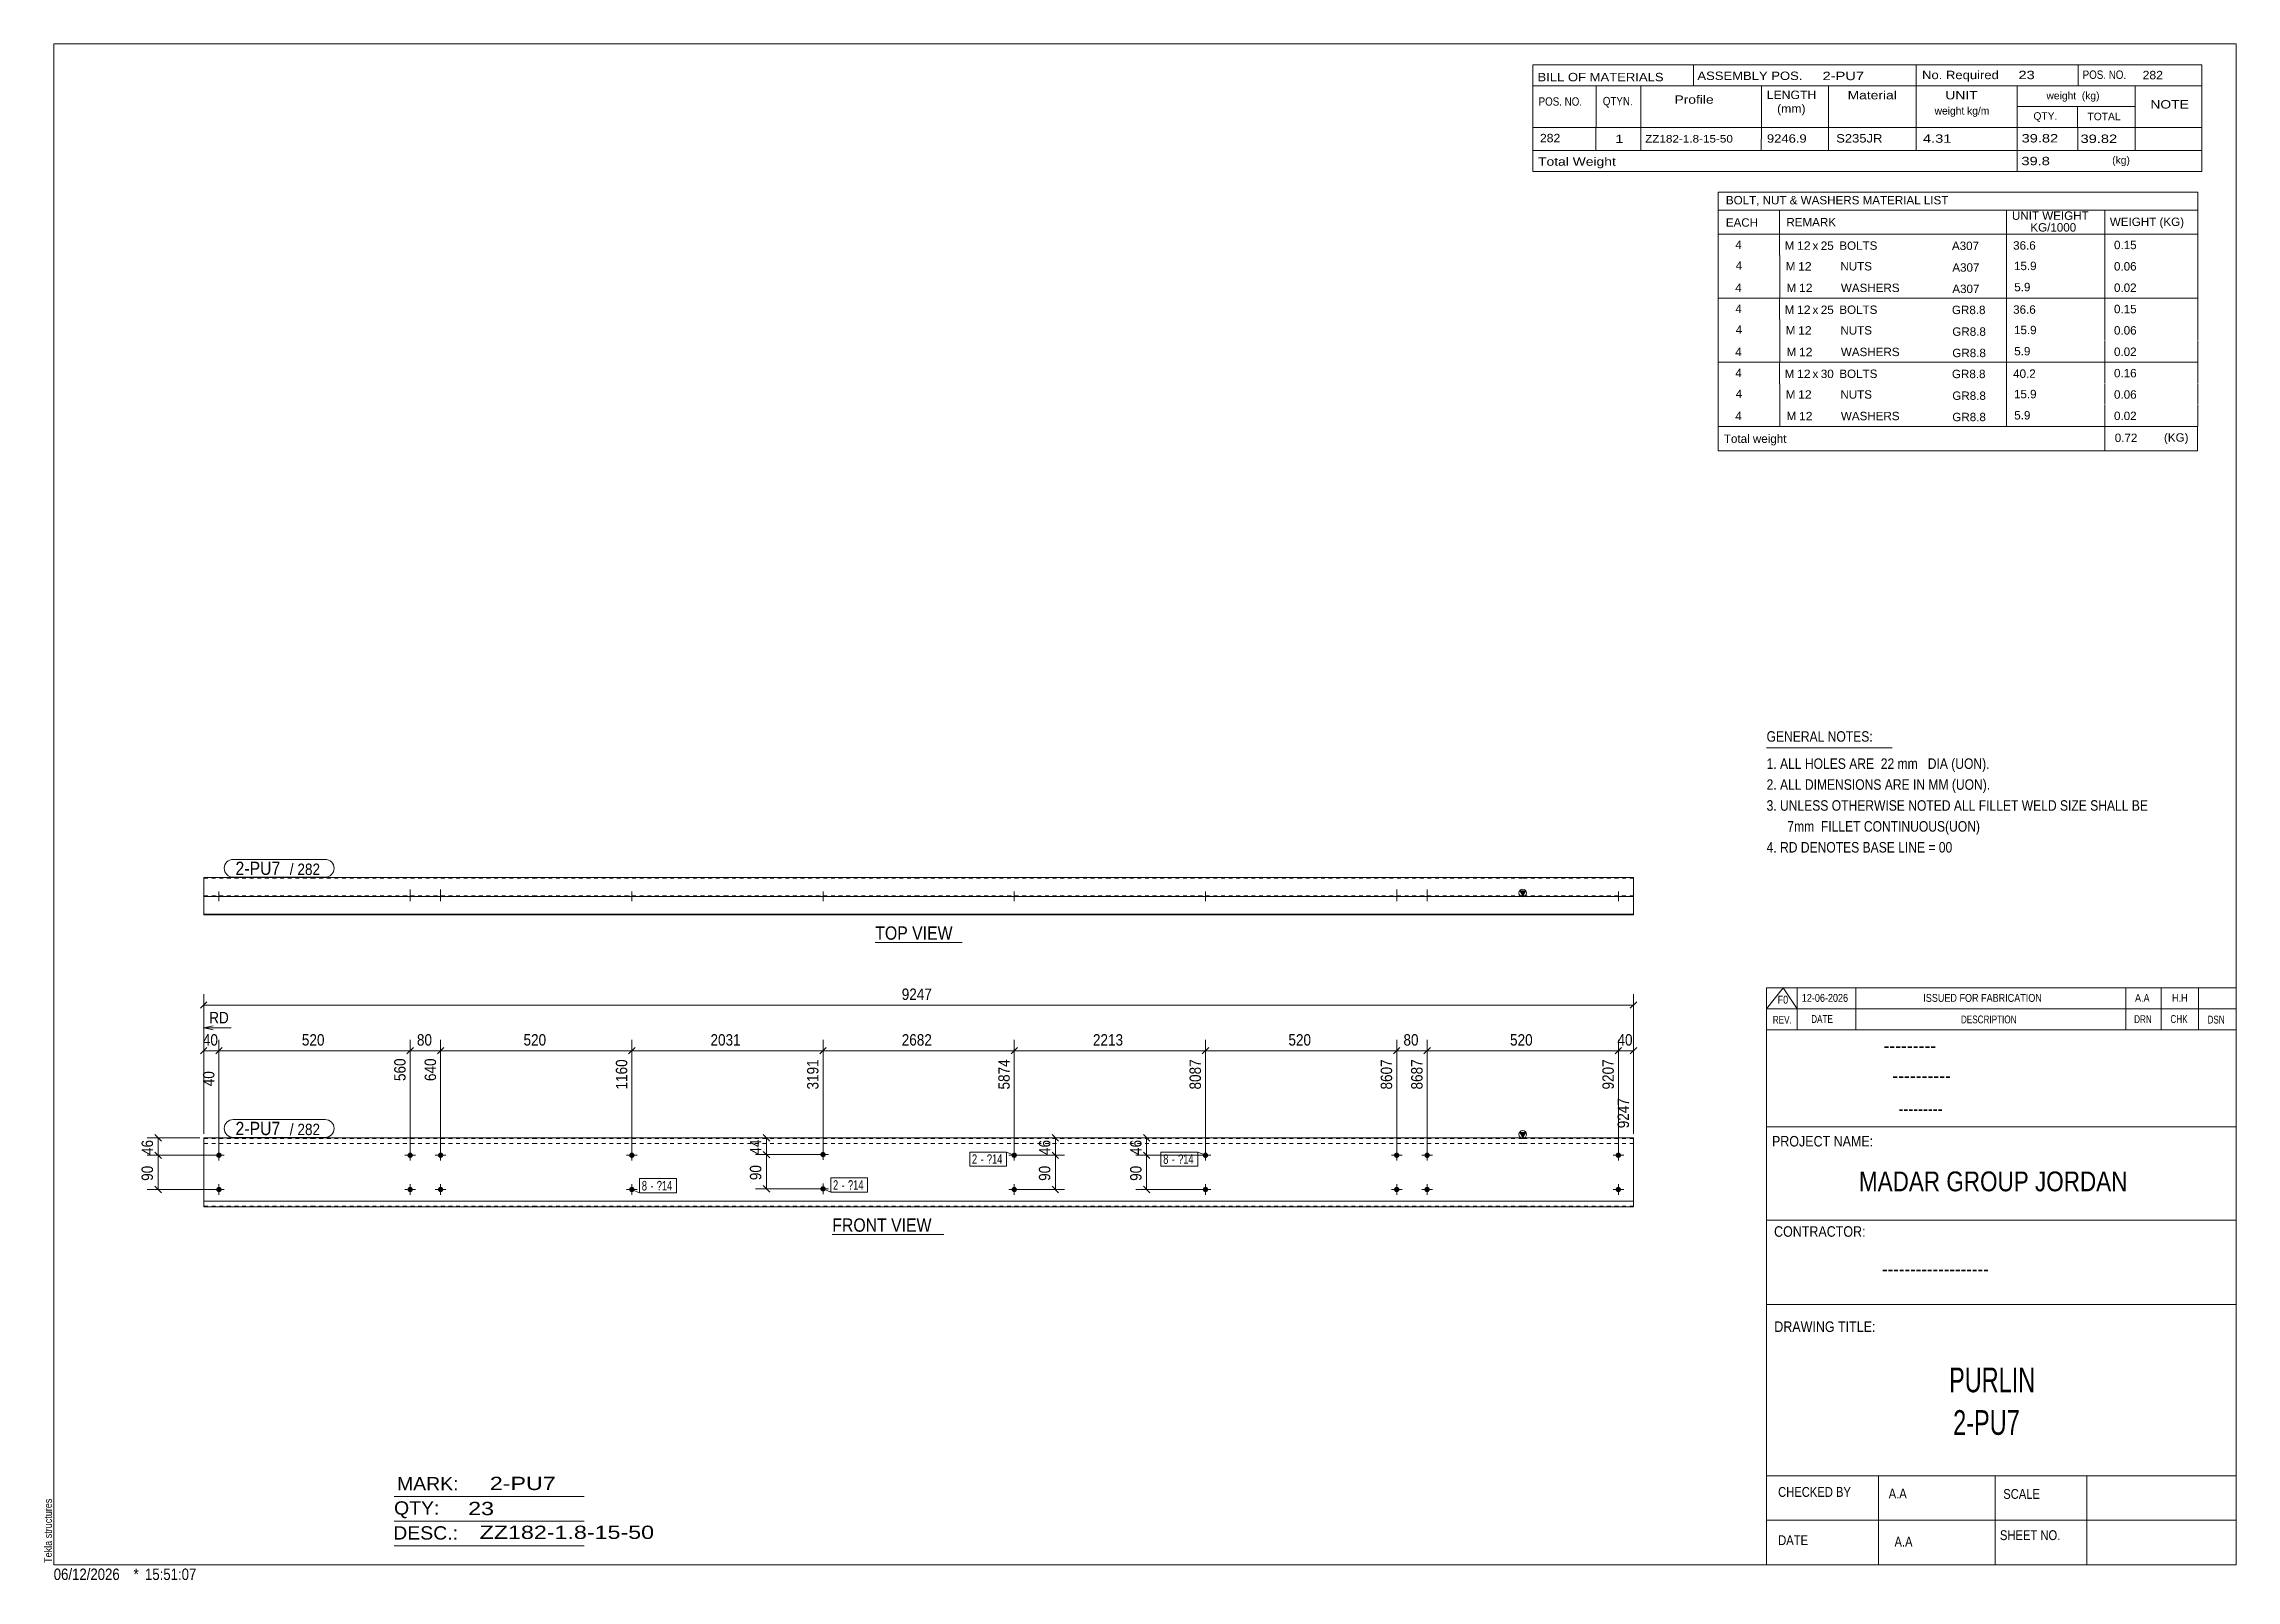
# Model space of a CAD drawing. Header units: millimetres. Extents: x 2 to 579, y 1 to 405.
import ezdxf

# ---------------------------------------------------------------- set-up
doc = ezdxf.new("R2010")
doc.units = ezdxf.units.MM
doc.linetypes.add('XKITLINE00', pattern=[0])
doc.linetypes.add('XKITLINE01', pattern=[4, 1, -1, 1, -1])
for name, color, linetype, lineweight in [('Bolt', 3, 'Continuous', 0), ('BoltMark', 7, 'Continuous', 0), ('Dimensions', 7, 'Continuous', 0), ('DrawingSheet', 5, 'Continuous', 0), ('OtherObjectType', 7, 'Continuous', 0), ('Part', 2, 'Continuous', 0), ('PartMark', 7, 'Continuous', 0)]:
    doc.layers.add(name, color=color, linetype=linetype, lineweight=lineweight)
doc.styles.add('@ARIAL_UNICODE_MS_BOLD', font='ARIAL.TTF')
doc.styles.add('ARIAL', font='ARIAL.TTF')
doc.styles.add('ARIAL_NARROW', font='ARIALN.TTF')
doc.styles.add('COMIC_SANS_MS_BOLD', font='COMICBD.TTF')
doc.styles.add('SWIS721_EX_BT', font='ARIAL.TTF')
doc.styles.add('SWISSE', font='ARIAL.TTF')

# ---------------------------------------------------------------- blocks, each defined once
blk = doc.blocks.new('*A1')
at = {"layer": 'Bolt'}
for points in [[(258.32, 112.67), (258.32, 112.63), (258.32, 112.6), (258.31, 112.56), (258.3, 112.53), (258.3, 112.5), (258.28, 112.46), (258.27, 112.43), (258.26, 112.4), (258.24, 112.37), (258.23, 112.34), (258.21, 112.31), (258.19, 112.28), (258.17, 112.26), (258.14, 112.23), (258.12, 112.2), (258.1, 112.18), (258.07, 112.16), (258.04, 112.14), (258.01, 112.12), (257.99, 112.1), (257.96, 112.08), (257.93, 112.07), (257.89, 112.05), (257.86, 112.04), (257.83, 112.03), (257.8, 112.02), (257.76, 112.01), (257.73, 112.01), (257.69, 112), (257.66, 112), (257.63, 112), (257.59, 112), (257.56, 112), (257.52, 112.01), (257.49, 112.01), (257.46, 112.02), (257.42, 112.03), (257.39, 112.04), (257.36, 112.05), (257.33, 112.07), (257.3, 112.08), (257.27, 112.1), (257.24, 112.12), (257.21, 112.14), (257.18, 112.16), (257.16, 112.18), (257.13, 112.2), (257.11, 112.23), (257.08, 112.26), (257.06, 112.28), (257.04, 112.31), (257.03, 112.34), (257.01, 112.37), (256.99, 112.4), (256.98, 112.43), (256.97, 112.46), (256.96, 112.5), (256.95, 112.53), (256.94, 112.56), (256.93, 112.6), (256.93, 112.63), (256.93, 112.67), (256.93, 112.7), (256.93, 112.73), (256.93, 112.77), (256.93, 112.8), (256.94, 112.84), (256.95, 112.87), (256.96, 112.9), (256.97, 112.94), (256.98, 112.97), (256.99, 113), (257.01, 113.03), (257.03, 113.06), (257.04, 113.09), (257.06, 113.12), (257.08, 113.14), (257.11, 113.17), (257.13, 113.19), (257.16, 113.22), (257.18, 113.24), (257.21, 113.26), (257.24, 113.28), (257.27, 113.3), (257.3, 113.32), (257.33, 113.33), (257.36, 113.35), (257.39, 113.36), (257.42, 113.37), (257.46, 113.38), (257.49, 113.39), (257.52, 113.39), (257.56, 113.4), (257.59, 113.4), (257.63, 113.4), (257.66, 113.4), (257.69, 113.4), (257.73, 113.39), (257.76, 113.39), (257.8, 113.38), (257.83, 113.37), (257.86, 113.36), (257.89, 113.35), (257.93, 113.33), (257.96, 113.32), (257.99, 113.3), (258.01, 113.28), (258.04, 113.26), (258.07, 113.24), (258.1, 113.22), (258.12, 113.19), (258.14, 113.17), (258.17, 113.14), (258.19, 113.12), (258.21, 113.09), (258.23, 113.06), (258.24, 113.03), (258.26, 113), (258.27, 112.97), (258.28, 112.94), (258.3, 112.9), (258.3, 112.87), (258.31, 112.84), (258.32, 112.8), (258.32, 112.77), (258.32, 112.73), (258.33, 112.7)], [(258.32, 103.67), (258.32, 103.63), (258.32, 103.6), (258.31, 103.56), (258.3, 103.53), (258.3, 103.5), (258.28, 103.46), (258.27, 103.43), (258.26, 103.4), (258.24, 103.37), (258.23, 103.34), (258.21, 103.31), (258.19, 103.28), (258.17, 103.26), (258.14, 103.23), (258.12, 103.2), (258.1, 103.18), (258.07, 103.16), (258.04, 103.14), (258.01, 103.12), (257.99, 103.1), (257.96, 103.08), (257.93, 103.07), (257.89, 103.05), (257.86, 103.04), (257.83, 103.03), (257.8, 103.02), (257.76, 103.01), (257.73, 103.01), (257.69, 103), (257.66, 103), (257.63, 103), (257.59, 103), (257.56, 103), (257.52, 103.01), (257.49, 103.01), (257.46, 103.02), (257.42, 103.03), (257.39, 103.04), (257.36, 103.05), (257.33, 103.07), (257.3, 103.08), (257.27, 103.1), (257.24, 103.12), (257.21, 103.14), (257.18, 103.16), (257.16, 103.18), (257.13, 103.2), (257.11, 103.23), (257.08, 103.26), (257.06, 103.28), (257.04, 103.31), (257.03, 103.34), (257.01, 103.37), (256.99, 103.4), (256.98, 103.43), (256.97, 103.46), (256.96, 103.5), (256.95, 103.53), (256.94, 103.56), (256.93, 103.6), (256.93, 103.63), (256.93, 103.67), (256.93, 103.7), (256.93, 103.73), (256.93, 103.77), (256.93, 103.8), (256.94, 103.84), (256.95, 103.87), (256.96, 103.9), (256.97, 103.94), (256.98, 103.97), (256.99, 104), (257.01, 104.03), (257.03, 104.06), (257.04, 104.09), (257.06, 104.12), (257.08, 104.14), (257.11, 104.17), (257.13, 104.19), (257.16, 104.22), (257.18, 104.24), (257.21, 104.26), (257.24, 104.28), (257.27, 104.3), (257.3, 104.32), (257.33, 104.33), (257.36, 104.35), (257.39, 104.36), (257.42, 104.37), (257.46, 104.38), (257.49, 104.39), (257.52, 104.39), (257.56, 104.4), (257.59, 104.4), (257.63, 104.4), (257.66, 104.4), (257.69, 104.4), (257.73, 104.39), (257.76, 104.39), (257.8, 104.38), (257.83, 104.37), (257.86, 104.36), (257.89, 104.35), (257.93, 104.33), (257.96, 104.32), (257.99, 104.3), (258.01, 104.28), (258.04, 104.26), (258.07, 104.24), (258.1, 104.22), (258.12, 104.19), (258.14, 104.17), (258.17, 104.14), (258.19, 104.12), (258.21, 104.09), (258.23, 104.06), (258.24, 104.03), (258.26, 104), (258.27, 103.97), (258.28, 103.94), (258.3, 103.9), (258.3, 103.87), (258.31, 103.84), (258.32, 103.8), (258.32, 103.77), (258.32, 103.73), (258.33, 103.7)]]:
    blk.add_hatch(color=3, dxfattribs=at).paths.add_polyline_path(points, flags=17)
at = {"layer": 'Bolt', "color": 3, "linetype": 'XKITLINE00', "lineweight": 0}
for p, q in [((256.23, 112.7), (259.03, 112.7)), ((257.63, 114.1), (257.63, 111.3)), ((257.63, 105.1), (257.63, 102.3)), ((256.23, 103.7), (259.03, 103.7))]:
    blk.add_line(p, q, dxfattribs=at)
blk = doc.blocks.new('*A2')
at = {"layer": 'Bolt'}
for points in [[(208.03, 112.85), (208.03, 112.81), (208.02, 112.78), (208.02, 112.74), (208.01, 112.71), (208, 112.68), (207.99, 112.64), (207.98, 112.61), (207.96, 112.58), (207.95, 112.55), (207.93, 112.52), (207.91, 112.49), (207.89, 112.46), (207.87, 112.44), (207.85, 112.41), (207.83, 112.38), (207.8, 112.36), (207.78, 112.34), (207.75, 112.32), (207.72, 112.3), (207.69, 112.28), (207.66, 112.26), (207.63, 112.25), (207.6, 112.23), (207.57, 112.22), (207.53, 112.21), (207.5, 112.2), (207.47, 112.19), (207.43, 112.19), (207.4, 112.18), (207.37, 112.18), (207.33, 112.18), (207.3, 112.18), (207.26, 112.18), (207.23, 112.19), (207.2, 112.19), (207.16, 112.2), (207.13, 112.21), (207.1, 112.22), (207.06, 112.23), (207.03, 112.25), (207, 112.26), (206.97, 112.28), (206.94, 112.3), (206.91, 112.32), (206.89, 112.34), (206.86, 112.36), (206.84, 112.38), (206.81, 112.41), (206.79, 112.44), (206.77, 112.46), (206.75, 112.49), (206.73, 112.52), (206.71, 112.55), (206.7, 112.58), (206.69, 112.61), (206.67, 112.64), (206.66, 112.68), (206.65, 112.71), (206.65, 112.74), (206.64, 112.78), (206.64, 112.81), (206.63, 112.85), (206.63, 112.88), (206.63, 112.91), (206.64, 112.95), (206.64, 112.98), (206.65, 113.02), (206.65, 113.05), (206.66, 113.08), (206.67, 113.12), (206.69, 113.15), (206.7, 113.18), (206.71, 113.21), (206.73, 113.24), (206.75, 113.27), (206.77, 113.3), (206.79, 113.32), (206.81, 113.35), (206.84, 113.37), (206.86, 113.4), (206.89, 113.42), (206.91, 113.44), (206.94, 113.46), (206.97, 113.48), (207, 113.5), (207.03, 113.51), (207.06, 113.53), (207.1, 113.54), (207.13, 113.55), (207.16, 113.56), (207.2, 113.57), (207.23, 113.57), (207.26, 113.58), (207.3, 113.58), (207.33, 113.58), (207.37, 113.58), (207.4, 113.58), (207.43, 113.57), (207.47, 113.57), (207.5, 113.56), (207.53, 113.55), (207.57, 113.54), (207.6, 113.53), (207.63, 113.51), (207.66, 113.5), (207.69, 113.48), (207.72, 113.46), (207.75, 113.44), (207.78, 113.42), (207.8, 113.4), (207.83, 113.37), (207.85, 113.35), (207.87, 113.32), (207.89, 113.3), (207.91, 113.27), (207.93, 113.24), (207.95, 113.21), (207.96, 113.18), (207.98, 113.15), (207.99, 113.12), (208, 113.08), (208.01, 113.05), (208.02, 113.02), (208.02, 112.98), (208.03, 112.95), (208.03, 112.91), (208.03, 112.88)], [(208.03, 103.85), (208.03, 103.81), (208.02, 103.78), (208.02, 103.74), (208.01, 103.71), (208, 103.68), (207.99, 103.64), (207.98, 103.61), (207.96, 103.58), (207.95, 103.55), (207.93, 103.52), (207.91, 103.49), (207.89, 103.46), (207.87, 103.44), (207.85, 103.41), (207.83, 103.38), (207.8, 103.36), (207.78, 103.34), (207.75, 103.32), (207.72, 103.3), (207.69, 103.28), (207.66, 103.26), (207.63, 103.25), (207.6, 103.23), (207.57, 103.22), (207.53, 103.21), (207.5, 103.2), (207.47, 103.19), (207.43, 103.19), (207.4, 103.18), (207.37, 103.18), (207.33, 103.18), (207.3, 103.18), (207.26, 103.18), (207.23, 103.19), (207.2, 103.19), (207.16, 103.2), (207.13, 103.21), (207.1, 103.22), (207.06, 103.23), (207.03, 103.25), (207, 103.26), (206.97, 103.28), (206.94, 103.3), (206.91, 103.32), (206.89, 103.34), (206.86, 103.36), (206.84, 103.38), (206.81, 103.41), (206.79, 103.44), (206.77, 103.46), (206.75, 103.49), (206.73, 103.52), (206.71, 103.55), (206.7, 103.58), (206.69, 103.61), (206.67, 103.64), (206.66, 103.68), (206.65, 103.71), (206.65, 103.74), (206.64, 103.78), (206.64, 103.81), (206.63, 103.85), (206.63, 103.88), (206.63, 103.91), (206.64, 103.95), (206.64, 103.98), (206.65, 104.02), (206.65, 104.05), (206.66, 104.08), (206.67, 104.12), (206.69, 104.15), (206.7, 104.18), (206.71, 104.21), (206.73, 104.24), (206.75, 104.27), (206.77, 104.3), (206.79, 104.32), (206.81, 104.35), (206.84, 104.37), (206.86, 104.4), (206.89, 104.42), (206.91, 104.44), (206.94, 104.46), (206.97, 104.48), (207, 104.5), (207.03, 104.51), (207.06, 104.53), (207.1, 104.54), (207.13, 104.55), (207.16, 104.56), (207.2, 104.57), (207.23, 104.57), (207.26, 104.58), (207.3, 104.58), (207.33, 104.58), (207.37, 104.58), (207.4, 104.58), (207.43, 104.57), (207.47, 104.57), (207.5, 104.56), (207.53, 104.55), (207.57, 104.54), (207.6, 104.53), (207.63, 104.51), (207.66, 104.5), (207.69, 104.48), (207.72, 104.46), (207.75, 104.44), (207.78, 104.42), (207.8, 104.4), (207.83, 104.37), (207.85, 104.35), (207.87, 104.32), (207.89, 104.3), (207.91, 104.27), (207.93, 104.24), (207.95, 104.21), (207.96, 104.18), (207.98, 104.15), (207.99, 104.12), (208, 104.08), (208.01, 104.05), (208.02, 104.02), (208.02, 103.98), (208.03, 103.95), (208.03, 103.91), (208.03, 103.88)]]:
    blk.add_hatch(color=3, dxfattribs=at).paths.add_polyline_path(points, flags=17)
at = {"layer": 'Bolt', "color": 3, "linetype": 'XKITLINE00', "lineweight": 0}
for p, q in [((205.93, 112.88), (208.73, 112.88)), ((207.33, 114.28), (207.33, 111.48)), ((205.93, 103.88), (208.73, 103.88)), ((207.33, 105.28), (207.33, 102.48))]:
    blk.add_line(p, q, dxfattribs=at)
blk = doc.blocks.new('*A3')
at = {"layer": 'Bolt'}
for points in [[(358.91, 112.67), (358.91, 112.63), (358.91, 112.6), (358.9, 112.56), (358.89, 112.53), (358.88, 112.5), (358.87, 112.46), (358.86, 112.43), (358.85, 112.4), (358.83, 112.37), (358.81, 112.34), (358.8, 112.31), (358.78, 112.28), (358.75, 112.26), (358.73, 112.23), (358.71, 112.2), (358.68, 112.18), (358.66, 112.16), (358.63, 112.14), (358.6, 112.12), (358.57, 112.1), (358.54, 112.08), (358.51, 112.07), (358.48, 112.05), (358.45, 112.04), (358.42, 112.03), (358.38, 112.02), (358.35, 112.01), (358.32, 112.01), (358.28, 112), (358.25, 112), (358.21, 112), (358.18, 112), (358.14, 112), (358.11, 112.01), (358.08, 112.01), (358.04, 112.02), (358.01, 112.03), (357.98, 112.04), (357.95, 112.05), (357.91, 112.07), (357.88, 112.08), (357.85, 112.1), (357.82, 112.12), (357.8, 112.14), (357.77, 112.16), (357.74, 112.18), (357.72, 112.2), (357.69, 112.23), (357.67, 112.26), (357.65, 112.28), (357.63, 112.31), (357.61, 112.34), (357.6, 112.37), (357.58, 112.4), (357.57, 112.43), (357.55, 112.46), (357.54, 112.5), (357.53, 112.53), (357.53, 112.56), (357.52, 112.6), (357.52, 112.63), (357.51, 112.67), (357.51, 112.7), (357.51, 112.73), (357.52, 112.77), (357.52, 112.8), (357.53, 112.84), (357.53, 112.87), (357.54, 112.9), (357.55, 112.94), (357.57, 112.97), (357.58, 113), (357.6, 113.03), (357.61, 113.06), (357.63, 113.09), (357.65, 113.12), (357.67, 113.14), (357.69, 113.17), (357.72, 113.19), (357.74, 113.22), (357.77, 113.24), (357.8, 113.26), (357.82, 113.28), (357.85, 113.3), (357.88, 113.32), (357.91, 113.33), (357.95, 113.35), (357.98, 113.36), (358.01, 113.37), (358.04, 113.38), (358.08, 113.39), (358.11, 113.39), (358.14, 113.4), (358.18, 113.4), (358.21, 113.4), (358.25, 113.4), (358.28, 113.4), (358.32, 113.39), (358.35, 113.39), (358.38, 113.38), (358.42, 113.37), (358.45, 113.36), (358.48, 113.35), (358.51, 113.33), (358.54, 113.32), (358.57, 113.3), (358.6, 113.28), (358.63, 113.26), (358.66, 113.24), (358.68, 113.22), (358.71, 113.19), (358.73, 113.17), (358.75, 113.14), (358.78, 113.12), (358.8, 113.09), (358.81, 113.06), (358.83, 113.03), (358.85, 113), (358.86, 112.97), (358.87, 112.94), (358.88, 112.9), (358.89, 112.87), (358.9, 112.84), (358.91, 112.8), (358.91, 112.77), (358.91, 112.73), (358.91, 112.7)], [(366.91, 112.67), (366.91, 112.63), (366.91, 112.6), (366.9, 112.56), (366.89, 112.53), (366.88, 112.5), (366.87, 112.46), (366.86, 112.43), (366.85, 112.4), (366.83, 112.37), (366.81, 112.34), (366.8, 112.31), (366.78, 112.28), (366.75, 112.26), (366.73, 112.23), (366.71, 112.2), (366.68, 112.18), (366.66, 112.16), (366.63, 112.14), (366.6, 112.12), (366.57, 112.1), (366.54, 112.08), (366.51, 112.07), (366.48, 112.05), (366.45, 112.04), (366.42, 112.03), (366.38, 112.02), (366.35, 112.01), (366.32, 112.01), (366.28, 112), (366.25, 112), (366.21, 112), (366.18, 112), (366.14, 112), (366.11, 112.01), (366.08, 112.01), (366.04, 112.02), (366.01, 112.03), (365.98, 112.04), (365.95, 112.05), (365.91, 112.07), (365.88, 112.08), (365.85, 112.1), (365.82, 112.12), (365.8, 112.14), (365.77, 112.16), (365.74, 112.18), (365.72, 112.2), (365.69, 112.23), (365.67, 112.26), (365.65, 112.28), (365.63, 112.31), (365.61, 112.34), (365.6, 112.37), (365.58, 112.4), (365.57, 112.43), (365.55, 112.46), (365.54, 112.5), (365.53, 112.53), (365.53, 112.56), (365.52, 112.6), (365.52, 112.63), (365.51, 112.67), (365.51, 112.7), (365.51, 112.73), (365.52, 112.77), (365.52, 112.8), (365.53, 112.84), (365.53, 112.87), (365.54, 112.9), (365.55, 112.94), (365.57, 112.97), (365.58, 113), (365.6, 113.03), (365.61, 113.06), (365.63, 113.09), (365.65, 113.12), (365.67, 113.14), (365.69, 113.17), (365.72, 113.19), (365.74, 113.22), (365.77, 113.24), (365.8, 113.26), (365.82, 113.28), (365.85, 113.3), (365.88, 113.32), (365.91, 113.33), (365.95, 113.35), (365.98, 113.36), (366.01, 113.37), (366.04, 113.38), (366.08, 113.39), (366.11, 113.39), (366.14, 113.4), (366.18, 113.4), (366.21, 113.4), (366.25, 113.4), (366.28, 113.4), (366.32, 113.39), (366.35, 113.39), (366.38, 113.38), (366.42, 113.37), (366.45, 113.36), (366.48, 113.35), (366.51, 113.33), (366.54, 113.32), (366.57, 113.3), (366.6, 113.28), (366.63, 113.26), (366.66, 113.24), (366.68, 113.22), (366.71, 113.19), (366.73, 113.17), (366.75, 113.14), (366.78, 113.12), (366.8, 113.09), (366.81, 113.06), (366.83, 113.03), (366.85, 113), (366.86, 112.97), (366.87, 112.94), (366.88, 112.9), (366.89, 112.87), (366.9, 112.84), (366.91, 112.8), (366.91, 112.77), (366.91, 112.73), (366.91, 112.7)], [(358.91, 103.67), (358.91, 103.63), (358.91, 103.6), (358.9, 103.56), (358.89, 103.53), (358.88, 103.5), (358.87, 103.46), (358.86, 103.43), (358.85, 103.4), (358.83, 103.37), (358.81, 103.34), (358.8, 103.31), (358.78, 103.28), (358.75, 103.26), (358.73, 103.23), (358.71, 103.2), (358.68, 103.18), (358.66, 103.16), (358.63, 103.14), (358.6, 103.12), (358.57, 103.1), (358.54, 103.08), (358.51, 103.07), (358.48, 103.05), (358.45, 103.04), (358.42, 103.03), (358.38, 103.02), (358.35, 103.01), (358.32, 103.01), (358.28, 103), (358.25, 103), (358.21, 103), (358.18, 103), (358.14, 103), (358.11, 103.01), (358.08, 103.01), (358.04, 103.02), (358.01, 103.03), (357.98, 103.04), (357.95, 103.05), (357.91, 103.07), (357.88, 103.08), (357.85, 103.1), (357.82, 103.12), (357.8, 103.14), (357.77, 103.16), (357.74, 103.18), (357.72, 103.2), (357.69, 103.23), (357.67, 103.26), (357.65, 103.28), (357.63, 103.31), (357.61, 103.34), (357.6, 103.37), (357.58, 103.4), (357.57, 103.43), (357.55, 103.46), (357.54, 103.5), (357.53, 103.53), (357.53, 103.56), (357.52, 103.6), (357.52, 103.63), (357.51, 103.67), (357.51, 103.7), (357.51, 103.73), (357.52, 103.77), (357.52, 103.8), (357.53, 103.84), (357.53, 103.87), (357.54, 103.9), (357.55, 103.94), (357.57, 103.97), (357.58, 104), (357.6, 104.03), (357.61, 104.06), (357.63, 104.09), (357.65, 104.12), (357.67, 104.14), (357.69, 104.17), (357.72, 104.19), (357.74, 104.22), (357.77, 104.24), (357.8, 104.26), (357.82, 104.28), (357.85, 104.3), (357.88, 104.32), (357.91, 104.33), (357.95, 104.35), (357.98, 104.36), (358.01, 104.37), (358.04, 104.38), (358.08, 104.39), (358.11, 104.39), (358.14, 104.4), (358.18, 104.4), (358.21, 104.4), (358.25, 104.4), (358.28, 104.4), (358.32, 104.39), (358.35, 104.39), (358.38, 104.38), (358.42, 104.37), (358.45, 104.36), (358.48, 104.35), (358.51, 104.33), (358.54, 104.32), (358.57, 104.3), (358.6, 104.28), (358.63, 104.26), (358.66, 104.24), (358.68, 104.22), (358.71, 104.19), (358.73, 104.17), (358.75, 104.14), (358.78, 104.12), (358.8, 104.09), (358.81, 104.06), (358.83, 104.03), (358.85, 104), (358.86, 103.97), (358.87, 103.94), (358.88, 103.9), (358.89, 103.87), (358.9, 103.84), (358.91, 103.8), (358.91, 103.77), (358.91, 103.73), (358.91, 103.7)], [(366.91, 103.67), (366.91, 103.63), (366.91, 103.6), (366.9, 103.56), (366.89, 103.53), (366.88, 103.5), (366.87, 103.46), (366.86, 103.43), (366.85, 103.4), (366.83, 103.37), (366.81, 103.34), (366.8, 103.31), (366.78, 103.28), (366.75, 103.26), (366.73, 103.23), (366.71, 103.2), (366.68, 103.18), (366.66, 103.16), (366.63, 103.14), (366.6, 103.12), (366.57, 103.1), (366.54, 103.08), (366.51, 103.07), (366.48, 103.05), (366.45, 103.04), (366.42, 103.03), (366.38, 103.02), (366.35, 103.01), (366.32, 103.01), (366.28, 103), (366.25, 103), (366.21, 103), (366.18, 103), (366.14, 103), (366.11, 103.01), (366.08, 103.01), (366.04, 103.02), (366.01, 103.03), (365.98, 103.04), (365.95, 103.05), (365.91, 103.07), (365.88, 103.08), (365.85, 103.1), (365.82, 103.12), (365.8, 103.14), (365.77, 103.16), (365.74, 103.18), (365.72, 103.2), (365.69, 103.23), (365.67, 103.26), (365.65, 103.28), (365.63, 103.31), (365.61, 103.34), (365.6, 103.37), (365.58, 103.4), (365.57, 103.43), (365.55, 103.46), (365.54, 103.5), (365.53, 103.53), (365.53, 103.56), (365.52, 103.6), (365.52, 103.63), (365.51, 103.67), (365.51, 103.7), (365.51, 103.73), (365.52, 103.77), (365.52, 103.8), (365.53, 103.84), (365.53, 103.87), (365.54, 103.9), (365.55, 103.94), (365.57, 103.97), (365.58, 104), (365.6, 104.03), (365.61, 104.06), (365.63, 104.09), (365.65, 104.12), (365.67, 104.14), (365.69, 104.17), (365.72, 104.19), (365.74, 104.22), (365.77, 104.24), (365.8, 104.26), (365.82, 104.28), (365.85, 104.3), (365.88, 104.32), (365.91, 104.33), (365.95, 104.35), (365.98, 104.36), (366.01, 104.37), (366.04, 104.38), (366.08, 104.39), (366.11, 104.39), (366.14, 104.4), (366.18, 104.4), (366.21, 104.4), (366.25, 104.4), (366.28, 104.4), (366.32, 104.39), (366.35, 104.39), (366.38, 104.38), (366.42, 104.37), (366.45, 104.36), (366.48, 104.35), (366.51, 104.33), (366.54, 104.32), (366.57, 104.3), (366.6, 104.28), (366.63, 104.26), (366.66, 104.24), (366.68, 104.22), (366.71, 104.19), (366.73, 104.17), (366.75, 104.14), (366.78, 104.12), (366.8, 104.09), (366.81, 104.06), (366.83, 104.03), (366.85, 104), (366.86, 103.97), (366.87, 103.94), (366.88, 103.9), (366.89, 103.87), (366.9, 103.84), (366.91, 103.8), (366.91, 103.77), (366.91, 103.73), (366.91, 103.7)]]:
    blk.add_hatch(color=3, dxfattribs=at).paths.add_polyline_path(points, flags=17)
at = {"layer": 'Bolt', "color": 3, "linetype": 'XKITLINE00', "lineweight": 0}
for p, q in [((356.81, 112.7), (359.61, 112.7)), ((358.21, 114.1), (358.21, 111.3)), ((364.81, 112.7), (367.61, 112.7)), ((366.21, 114.1), (366.21, 111.3)), ((358.21, 105.1), (358.21, 102.3)), ((366.21, 105.1), (366.21, 102.3)), ((356.81, 103.7), (359.61, 103.7)), ((364.81, 103.7), (367.61, 103.7))]:
    blk.add_line(p, q, dxfattribs=at)
blk = doc.blocks.new('*A4')
at = {"layer": 'Bolt'}
for points in [[(99.44, 112.67), (99.44, 112.63), (99.44, 112.6), (99.43, 112.56), (99.42, 112.53), (99.41, 112.5), (99.4, 112.46), (99.39, 112.43), (99.38, 112.4), (99.36, 112.37), (99.34, 112.34), (99.33, 112.31), (99.31, 112.28), (99.29, 112.26), (99.26, 112.23), (99.24, 112.2), (99.21, 112.18), (99.19, 112.16), (99.16, 112.14), (99.13, 112.12), (99.1, 112.1), (99.07, 112.08), (99.04, 112.07), (99.01, 112.05), (98.98, 112.04), (98.95, 112.03), (98.91, 112.02), (98.88, 112.01), (98.85, 112.01), (98.81, 112), (98.78, 112), (98.74, 112), (98.71, 112), (98.68, 112), (98.64, 112.01), (98.61, 112.01), (98.57, 112.02), (98.54, 112.03), (98.51, 112.04), (98.48, 112.05), (98.44, 112.07), (98.41, 112.08), (98.38, 112.1), (98.36, 112.12), (98.33, 112.14), (98.3, 112.16), (98.27, 112.18), (98.25, 112.2), (98.23, 112.23), (98.2, 112.26), (98.18, 112.28), (98.16, 112.31), (98.14, 112.34), (98.13, 112.37), (98.11, 112.4), (98.1, 112.43), (98.08, 112.46), (98.07, 112.5), (98.06, 112.53), (98.06, 112.56), (98.05, 112.6), (98.05, 112.63), (98.04, 112.67), (98.04, 112.7), (98.04, 112.73), (98.05, 112.77), (98.05, 112.8), (98.06, 112.84), (98.06, 112.87), (98.07, 112.9), (98.08, 112.94), (98.1, 112.97), (98.11, 113), (98.13, 113.03), (98.14, 113.06), (98.16, 113.09), (98.18, 113.12), (98.2, 113.14), (98.23, 113.17), (98.25, 113.19), (98.27, 113.22), (98.3, 113.24), (98.33, 113.26), (98.36, 113.28), (98.38, 113.3), (98.41, 113.32), (98.44, 113.33), (98.48, 113.35), (98.51, 113.36), (98.54, 113.37), (98.57, 113.38), (98.61, 113.39), (98.64, 113.39), (98.68, 113.4), (98.71, 113.4), (98.74, 113.4), (98.78, 113.4), (98.81, 113.4), (98.85, 113.39), (98.88, 113.39), (98.91, 113.38), (98.95, 113.37), (98.98, 113.36), (99.01, 113.35), (99.04, 113.33), (99.07, 113.32), (99.1, 113.3), (99.13, 113.28), (99.16, 113.26), (99.19, 113.24), (99.21, 113.22), (99.24, 113.19), (99.26, 113.17), (99.29, 113.14), (99.31, 113.12), (99.33, 113.09), (99.34, 113.06), (99.36, 113.03), (99.38, 113), (99.39, 112.97), (99.4, 112.94), (99.41, 112.9), (99.42, 112.87), (99.43, 112.84), (99.44, 112.8), (99.44, 112.77), (99.44, 112.73), (99.44, 112.7)], [(107.44, 112.67), (107.44, 112.63), (107.44, 112.6), (107.43, 112.56), (107.42, 112.53), (107.41, 112.5), (107.4, 112.46), (107.39, 112.43), (107.38, 112.4), (107.36, 112.37), (107.34, 112.34), (107.33, 112.31), (107.31, 112.28), (107.29, 112.26), (107.26, 112.23), (107.24, 112.2), (107.21, 112.18), (107.19, 112.16), (107.16, 112.14), (107.13, 112.12), (107.1, 112.1), (107.07, 112.08), (107.04, 112.07), (107.01, 112.05), (106.98, 112.04), (106.95, 112.03), (106.91, 112.02), (106.88, 112.01), (106.85, 112.01), (106.81, 112), (106.78, 112), (106.74, 112), (106.71, 112), (106.68, 112), (106.64, 112.01), (106.61, 112.01), (106.57, 112.02), (106.54, 112.03), (106.51, 112.04), (106.48, 112.05), (106.44, 112.07), (106.41, 112.08), (106.38, 112.1), (106.36, 112.12), (106.33, 112.14), (106.3, 112.16), (106.27, 112.18), (106.25, 112.2), (106.23, 112.23), (106.2, 112.26), (106.18, 112.28), (106.16, 112.31), (106.14, 112.34), (106.13, 112.37), (106.11, 112.4), (106.1, 112.43), (106.08, 112.46), (106.07, 112.5), (106.06, 112.53), (106.06, 112.56), (106.05, 112.6), (106.05, 112.63), (106.04, 112.67), (106.04, 112.7), (106.04, 112.73), (106.05, 112.77), (106.05, 112.8), (106.06, 112.84), (106.06, 112.87), (106.07, 112.9), (106.08, 112.94), (106.1, 112.97), (106.11, 113), (106.13, 113.03), (106.14, 113.06), (106.16, 113.09), (106.18, 113.12), (106.2, 113.14), (106.23, 113.17), (106.25, 113.19), (106.27, 113.22), (106.3, 113.24), (106.33, 113.26), (106.36, 113.28), (106.38, 113.3), (106.41, 113.32), (106.44, 113.33), (106.48, 113.35), (106.51, 113.36), (106.54, 113.37), (106.57, 113.38), (106.61, 113.39), (106.64, 113.39), (106.68, 113.4), (106.71, 113.4), (106.74, 113.4), (106.78, 113.4), (106.81, 113.4), (106.85, 113.39), (106.88, 113.39), (106.91, 113.38), (106.95, 113.37), (106.98, 113.36), (107.01, 113.35), (107.04, 113.33), (107.07, 113.32), (107.1, 113.3), (107.13, 113.28), (107.16, 113.26), (107.19, 113.24), (107.21, 113.22), (107.24, 113.19), (107.26, 113.17), (107.29, 113.14), (107.31, 113.12), (107.33, 113.09), (107.34, 113.06), (107.36, 113.03), (107.38, 113), (107.39, 112.97), (107.4, 112.94), (107.41, 112.9), (107.42, 112.87), (107.43, 112.84), (107.44, 112.8), (107.44, 112.77), (107.44, 112.73), (107.44, 112.7)], [(99.44, 103.67), (99.44, 103.63), (99.44, 103.6), (99.43, 103.56), (99.42, 103.53), (99.41, 103.5), (99.4, 103.46), (99.39, 103.43), (99.38, 103.4), (99.36, 103.37), (99.34, 103.34), (99.33, 103.31), (99.31, 103.28), (99.29, 103.26), (99.26, 103.23), (99.24, 103.2), (99.21, 103.18), (99.19, 103.16), (99.16, 103.14), (99.13, 103.12), (99.1, 103.1), (99.07, 103.08), (99.04, 103.07), (99.01, 103.05), (98.98, 103.04), (98.95, 103.03), (98.91, 103.02), (98.88, 103.01), (98.85, 103.01), (98.81, 103), (98.78, 103), (98.74, 103), (98.71, 103), (98.68, 103), (98.64, 103.01), (98.61, 103.01), (98.57, 103.02), (98.54, 103.03), (98.51, 103.04), (98.48, 103.05), (98.44, 103.07), (98.41, 103.08), (98.38, 103.1), (98.36, 103.12), (98.33, 103.14), (98.3, 103.16), (98.27, 103.18), (98.25, 103.2), (98.23, 103.23), (98.2, 103.26), (98.18, 103.28), (98.16, 103.31), (98.14, 103.34), (98.13, 103.37), (98.11, 103.4), (98.1, 103.43), (98.08, 103.46), (98.07, 103.5), (98.06, 103.53), (98.06, 103.56), (98.05, 103.6), (98.05, 103.63), (98.04, 103.67), (98.04, 103.7), (98.04, 103.73), (98.05, 103.77), (98.05, 103.8), (98.06, 103.84), (98.06, 103.87), (98.07, 103.9), (98.08, 103.94), (98.1, 103.97), (98.11, 104), (98.13, 104.03), (98.14, 104.06), (98.16, 104.09), (98.18, 104.12), (98.2, 104.14), (98.23, 104.17), (98.25, 104.19), (98.27, 104.22), (98.3, 104.24), (98.33, 104.26), (98.36, 104.28), (98.38, 104.3), (98.41, 104.32), (98.44, 104.33), (98.48, 104.35), (98.51, 104.36), (98.54, 104.37), (98.57, 104.38), (98.61, 104.39), (98.64, 104.39), (98.68, 104.4), (98.71, 104.4), (98.74, 104.4), (98.78, 104.4), (98.81, 104.4), (98.85, 104.39), (98.88, 104.39), (98.91, 104.38), (98.95, 104.37), (98.98, 104.36), (99.01, 104.35), (99.04, 104.33), (99.07, 104.32), (99.1, 104.3), (99.13, 104.28), (99.16, 104.26), (99.19, 104.24), (99.21, 104.22), (99.24, 104.19), (99.26, 104.17), (99.29, 104.14), (99.31, 104.12), (99.33, 104.09), (99.34, 104.06), (99.36, 104.03), (99.38, 104), (99.39, 103.97), (99.4, 103.94), (99.41, 103.9), (99.42, 103.87), (99.43, 103.84), (99.44, 103.8), (99.44, 103.77), (99.44, 103.73), (99.44, 103.7)], [(107.44, 103.67), (107.44, 103.63), (107.44, 103.6), (107.43, 103.56), (107.42, 103.53), (107.41, 103.5), (107.4, 103.46), (107.39, 103.43), (107.38, 103.4), (107.36, 103.37), (107.34, 103.34), (107.33, 103.31), (107.31, 103.28), (107.29, 103.26), (107.26, 103.23), (107.24, 103.2), (107.21, 103.18), (107.19, 103.16), (107.16, 103.14), (107.13, 103.12), (107.1, 103.1), (107.07, 103.08), (107.04, 103.07), (107.01, 103.05), (106.98, 103.04), (106.95, 103.03), (106.91, 103.02), (106.88, 103.01), (106.85, 103.01), (106.81, 103), (106.78, 103), (106.74, 103), (106.71, 103), (106.68, 103), (106.64, 103.01), (106.61, 103.01), (106.57, 103.02), (106.54, 103.03), (106.51, 103.04), (106.48, 103.05), (106.44, 103.07), (106.41, 103.08), (106.38, 103.1), (106.36, 103.12), (106.33, 103.14), (106.3, 103.16), (106.27, 103.18), (106.25, 103.2), (106.23, 103.23), (106.2, 103.26), (106.18, 103.28), (106.16, 103.31), (106.14, 103.34), (106.13, 103.37), (106.11, 103.4), (106.1, 103.43), (106.08, 103.46), (106.07, 103.5), (106.06, 103.53), (106.06, 103.56), (106.05, 103.6), (106.05, 103.63), (106.04, 103.67), (106.04, 103.7), (106.04, 103.73), (106.05, 103.77), (106.05, 103.8), (106.06, 103.84), (106.06, 103.87), (106.07, 103.9), (106.08, 103.94), (106.1, 103.97), (106.11, 104), (106.13, 104.03), (106.14, 104.06), (106.16, 104.09), (106.18, 104.12), (106.2, 104.14), (106.23, 104.17), (106.25, 104.19), (106.27, 104.22), (106.3, 104.24), (106.33, 104.26), (106.36, 104.28), (106.38, 104.3), (106.41, 104.32), (106.44, 104.33), (106.48, 104.35), (106.51, 104.36), (106.54, 104.37), (106.57, 104.38), (106.61, 104.39), (106.64, 104.39), (106.68, 104.4), (106.71, 104.4), (106.74, 104.4), (106.78, 104.4), (106.81, 104.4), (106.85, 104.39), (106.88, 104.39), (106.91, 104.38), (106.95, 104.37), (106.98, 104.36), (107.01, 104.35), (107.04, 104.33), (107.07, 104.32), (107.1, 104.3), (107.13, 104.28), (107.16, 104.26), (107.19, 104.24), (107.21, 104.22), (107.24, 104.19), (107.26, 104.17), (107.29, 104.14), (107.31, 104.12), (107.33, 104.09), (107.34, 104.06), (107.36, 104.03), (107.38, 104), (107.39, 103.97), (107.4, 103.94), (107.41, 103.9), (107.42, 103.87), (107.43, 103.84), (107.44, 103.8), (107.44, 103.77), (107.44, 103.73), (107.44, 103.7)]]:
    blk.add_hatch(color=3, dxfattribs=at).paths.add_polyline_path(points, flags=17)
at = {"layer": 'Bolt', "color": 3, "linetype": 'XKITLINE00', "lineweight": 0}
for p, q in [((97.34, 112.7), (100.14, 112.7)), ((98.74, 114.1), (98.74, 111.3)), ((105.34, 112.7), (108.14, 112.7)), ((106.74, 114.1), (106.74, 111.3)), ((98.74, 105.1), (98.74, 102.3)), ((106.74, 105.1), (106.74, 102.3)), ((97.34, 103.7), (100.14, 103.7)), ((105.34, 103.7), (108.14, 103.7))]:
    blk.add_line(p, q, dxfattribs=at)
blk = doc.blocks.new('*A5')
at = {"layer": 'Bolt'}
for points in [[(308.62, 112.67), (308.62, 112.63), (308.61, 112.6), (308.61, 112.56), (308.6, 112.53), (308.59, 112.5), (308.58, 112.46), (308.57, 112.43), (308.55, 112.4), (308.54, 112.37), (308.52, 112.34), (308.5, 112.31), (308.48, 112.28), (308.46, 112.26), (308.44, 112.23), (308.41, 112.2), (308.39, 112.18), (308.36, 112.16), (308.34, 112.14), (308.31, 112.12), (308.28, 112.1), (308.25, 112.08), (308.22, 112.07), (308.19, 112.05), (308.16, 112.04), (308.12, 112.03), (308.09, 112.02), (308.06, 112.01), (308.02, 112.01), (307.99, 112), (307.95, 112), (307.92, 112), (307.89, 112), (307.85, 112), (307.82, 112.01), (307.78, 112.01), (307.75, 112.02), (307.72, 112.03), (307.68, 112.04), (307.65, 112.05), (307.62, 112.07), (307.59, 112.08), (307.56, 112.1), (307.53, 112.12), (307.5, 112.14), (307.48, 112.16), (307.45, 112.18), (307.42, 112.2), (307.4, 112.23), (307.38, 112.26), (307.36, 112.28), (307.34, 112.31), (307.32, 112.34), (307.3, 112.37), (307.29, 112.4), (307.27, 112.43), (307.26, 112.46), (307.25, 112.5), (307.24, 112.53), (307.23, 112.56), (307.23, 112.6), (307.22, 112.63), (307.22, 112.67), (307.22, 112.7), (307.22, 112.73), (307.22, 112.77), (307.23, 112.8), (307.23, 112.84), (307.24, 112.87), (307.25, 112.9), (307.26, 112.94), (307.27, 112.97), (307.29, 113), (307.3, 113.03), (307.32, 113.06), (307.34, 113.09), (307.36, 113.12), (307.38, 113.14), (307.4, 113.17), (307.42, 113.19), (307.45, 113.22), (307.48, 113.24), (307.5, 113.26), (307.53, 113.28), (307.56, 113.3), (307.59, 113.32), (307.62, 113.33), (307.65, 113.35), (307.68, 113.36), (307.72, 113.37), (307.75, 113.38), (307.78, 113.39), (307.82, 113.39), (307.85, 113.4), (307.89, 113.4), (307.92, 113.4), (307.95, 113.4), (307.99, 113.4), (308.02, 113.39), (308.06, 113.39), (308.09, 113.38), (308.12, 113.37), (308.16, 113.36), (308.19, 113.35), (308.22, 113.33), (308.25, 113.32), (308.28, 113.3), (308.31, 113.28), (308.34, 113.26), (308.36, 113.24), (308.39, 113.22), (308.41, 113.19), (308.44, 113.17), (308.46, 113.14), (308.48, 113.12), (308.5, 113.09), (308.52, 113.06), (308.54, 113.03), (308.55, 113), (308.57, 112.97), (308.58, 112.94), (308.59, 112.9), (308.6, 112.87), (308.61, 112.84), (308.61, 112.8), (308.62, 112.77), (308.62, 112.73), (308.62, 112.7)], [(417.21, 112.67), (417.2, 112.63), (417.2, 112.6), (417.19, 112.56), (417.19, 112.53), (417.18, 112.5), (417.17, 112.46), (417.15, 112.43), (417.14, 112.4), (417.12, 112.37), (417.11, 112.34), (417.09, 112.31), (417.07, 112.28), (417.05, 112.26), (417.03, 112.23), (417, 112.2), (416.98, 112.18), (416.95, 112.16), (416.92, 112.14), (416.9, 112.12), (416.87, 112.1), (416.84, 112.08), (416.81, 112.07), (416.78, 112.05), (416.74, 112.04), (416.71, 112.03), (416.68, 112.02), (416.64, 112.01), (416.61, 112.01), (416.58, 112), (416.54, 112), (416.51, 112), (416.47, 112), (416.44, 112), (416.4, 112.01), (416.37, 112.01), (416.34, 112.02), (416.3, 112.03), (416.27, 112.04), (416.24, 112.05), (416.21, 112.07), (416.18, 112.08), (416.15, 112.1), (416.12, 112.12), (416.09, 112.14), (416.06, 112.16), (416.04, 112.18), (416.01, 112.2), (415.99, 112.23), (415.97, 112.26), (415.95, 112.28), (415.93, 112.31), (415.91, 112.34), (415.89, 112.37), (415.87, 112.4), (415.86, 112.43), (415.85, 112.46), (415.84, 112.5), (415.83, 112.53), (415.82, 112.56), (415.82, 112.6), (415.81, 112.63), (415.81, 112.67), (415.81, 112.7), (415.81, 112.73), (415.81, 112.77), (415.82, 112.8), (415.82, 112.84), (415.83, 112.87), (415.84, 112.9), (415.85, 112.94), (415.86, 112.97), (415.87, 113), (415.89, 113.03), (415.91, 113.06), (415.93, 113.09), (415.95, 113.12), (415.97, 113.14), (415.99, 113.17), (416.01, 113.19), (416.04, 113.22), (416.06, 113.24), (416.09, 113.26), (416.12, 113.28), (416.15, 113.3), (416.18, 113.32), (416.21, 113.33), (416.24, 113.35), (416.27, 113.36), (416.3, 113.37), (416.34, 113.38), (416.37, 113.39), (416.4, 113.39), (416.44, 113.4), (416.47, 113.4), (416.51, 113.4), (416.54, 113.4), (416.58, 113.4), (416.61, 113.39), (416.64, 113.39), (416.68, 113.38), (416.71, 113.37), (416.74, 113.36), (416.78, 113.35), (416.81, 113.33), (416.84, 113.32), (416.87, 113.3), (416.9, 113.28), (416.92, 113.26), (416.95, 113.24), (416.98, 113.22), (417, 113.19), (417.03, 113.17), (417.05, 113.14), (417.07, 113.12), (417.09, 113.09), (417.11, 113.06), (417.12, 113.03), (417.14, 113), (417.15, 112.97), (417.17, 112.94), (417.18, 112.9), (417.19, 112.87), (417.19, 112.84), (417.2, 112.8), (417.2, 112.77), (417.21, 112.73), (417.21, 112.7)], [(308.62, 103.67), (308.62, 103.63), (308.61, 103.6), (308.61, 103.56), (308.6, 103.53), (308.59, 103.5), (308.58, 103.46), (308.57, 103.43), (308.55, 103.4), (308.54, 103.37), (308.52, 103.34), (308.5, 103.31), (308.48, 103.28), (308.46, 103.26), (308.44, 103.23), (308.41, 103.2), (308.39, 103.18), (308.36, 103.16), (308.34, 103.14), (308.31, 103.12), (308.28, 103.1), (308.25, 103.08), (308.22, 103.07), (308.19, 103.05), (308.16, 103.04), (308.12, 103.03), (308.09, 103.02), (308.06, 103.01), (308.02, 103.01), (307.99, 103), (307.95, 103), (307.92, 103), (307.89, 103), (307.85, 103), (307.82, 103.01), (307.78, 103.01), (307.75, 103.02), (307.72, 103.03), (307.68, 103.04), (307.65, 103.05), (307.62, 103.07), (307.59, 103.08), (307.56, 103.1), (307.53, 103.12), (307.5, 103.14), (307.48, 103.16), (307.45, 103.18), (307.42, 103.2), (307.4, 103.23), (307.38, 103.26), (307.36, 103.28), (307.34, 103.31), (307.32, 103.34), (307.3, 103.37), (307.29, 103.4), (307.27, 103.43), (307.26, 103.46), (307.25, 103.5), (307.24, 103.53), (307.23, 103.56), (307.23, 103.6), (307.22, 103.63), (307.22, 103.67), (307.22, 103.7), (307.22, 103.73), (307.22, 103.77), (307.23, 103.8), (307.23, 103.84), (307.24, 103.87), (307.25, 103.9), (307.26, 103.94), (307.27, 103.97), (307.29, 104), (307.3, 104.03), (307.32, 104.06), (307.34, 104.09), (307.36, 104.12), (307.38, 104.14), (307.4, 104.17), (307.42, 104.19), (307.45, 104.22), (307.48, 104.24), (307.5, 104.26), (307.53, 104.28), (307.56, 104.3), (307.59, 104.32), (307.62, 104.33), (307.65, 104.35), (307.68, 104.36), (307.72, 104.37), (307.75, 104.38), (307.78, 104.39), (307.82, 104.39), (307.85, 104.4), (307.89, 104.4), (307.92, 104.4), (307.95, 104.4), (307.99, 104.4), (308.02, 104.39), (308.06, 104.39), (308.09, 104.38), (308.12, 104.37), (308.16, 104.36), (308.19, 104.35), (308.22, 104.33), (308.25, 104.32), (308.28, 104.3), (308.31, 104.28), (308.34, 104.26), (308.36, 104.24), (308.39, 104.22), (308.41, 104.19), (308.44, 104.17), (308.46, 104.14), (308.48, 104.12), (308.5, 104.09), (308.52, 104.06), (308.54, 104.03), (308.55, 104), (308.57, 103.97), (308.58, 103.94), (308.59, 103.9), (308.6, 103.87), (308.61, 103.84), (308.61, 103.8), (308.62, 103.77), (308.62, 103.73), (308.62, 103.7)], [(417.21, 103.67), (417.2, 103.63), (417.2, 103.6), (417.19, 103.56), (417.19, 103.53), (417.18, 103.5), (417.17, 103.46), (417.15, 103.43), (417.14, 103.4), (417.12, 103.37), (417.11, 103.34), (417.09, 103.31), (417.07, 103.28), (417.05, 103.26), (417.03, 103.23), (417, 103.2), (416.98, 103.18), (416.95, 103.16), (416.92, 103.14), (416.9, 103.12), (416.87, 103.1), (416.84, 103.08), (416.81, 103.07), (416.78, 103.05), (416.74, 103.04), (416.71, 103.03), (416.68, 103.02), (416.64, 103.01), (416.61, 103.01), (416.58, 103), (416.54, 103), (416.51, 103), (416.47, 103), (416.44, 103), (416.4, 103.01), (416.37, 103.01), (416.34, 103.02), (416.3, 103.03), (416.27, 103.04), (416.24, 103.05), (416.21, 103.07), (416.18, 103.08), (416.15, 103.1), (416.12, 103.12), (416.09, 103.14), (416.06, 103.16), (416.04, 103.18), (416.01, 103.2), (415.99, 103.23), (415.97, 103.26), (415.95, 103.28), (415.93, 103.31), (415.91, 103.34), (415.89, 103.37), (415.87, 103.4), (415.86, 103.43), (415.85, 103.46), (415.84, 103.5), (415.83, 103.53), (415.82, 103.56), (415.82, 103.6), (415.81, 103.63), (415.81, 103.67), (415.81, 103.7), (415.81, 103.73), (415.81, 103.77), (415.82, 103.8), (415.82, 103.84), (415.83, 103.87), (415.84, 103.9), (415.85, 103.94), (415.86, 103.97), (415.87, 104), (415.89, 104.03), (415.91, 104.06), (415.93, 104.09), (415.95, 104.12), (415.97, 104.14), (415.99, 104.17), (416.01, 104.19), (416.04, 104.22), (416.06, 104.24), (416.09, 104.26), (416.12, 104.28), (416.15, 104.3), (416.18, 104.32), (416.21, 104.33), (416.24, 104.35), (416.27, 104.36), (416.3, 104.37), (416.34, 104.38), (416.37, 104.39), (416.4, 104.39), (416.44, 104.4), (416.47, 104.4), (416.51, 104.4), (416.54, 104.4), (416.58, 104.4), (416.61, 104.39), (416.64, 104.39), (416.68, 104.38), (416.71, 104.37), (416.74, 104.36), (416.78, 104.35), (416.81, 104.33), (416.84, 104.32), (416.87, 104.3), (416.9, 104.28), (416.92, 104.26), (416.95, 104.24), (416.98, 104.22), (417, 104.19), (417.03, 104.17), (417.05, 104.14), (417.07, 104.12), (417.09, 104.09), (417.11, 104.06), (417.12, 104.03), (417.14, 104), (417.15, 103.97), (417.17, 103.94), (417.18, 103.9), (417.19, 103.87), (417.19, 103.84), (417.2, 103.8), (417.2, 103.77), (417.21, 103.73), (417.21, 103.7)]]:
    blk.add_hatch(color=3, dxfattribs=at).paths.add_polyline_path(points, flags=17)
at = {"layer": 'Bolt', "color": 3, "linetype": 'XKITLINE00', "lineweight": 0}
for p, q in [((306.52, 112.7), (309.32, 112.7)), ((307.92, 114.1), (307.92, 111.3)), ((415.11, 112.7), (417.91, 112.7)), ((416.51, 114.1), (416.51, 111.3)), ((307.92, 105.1), (307.92, 102.3)), ((416.51, 105.1), (416.51, 102.3)), ((306.52, 103.7), (309.32, 103.7)), ((415.11, 103.7), (417.91, 103.7))]:
    blk.add_line(p, q, dxfattribs=at)
blk = doc.blocks.new('*A6')
at = {"layer": 'Bolt'}
for points in [[(49.15, 112.67), (49.15, 112.63), (49.14, 112.6), (49.14, 112.56), (49.13, 112.53), (49.12, 112.5), (49.11, 112.46), (49.1, 112.43), (49.08, 112.4), (49.07, 112.37), (49.05, 112.34), (49.03, 112.31), (49.01, 112.28), (48.99, 112.26), (48.97, 112.23), (48.94, 112.2), (48.92, 112.18), (48.89, 112.16), (48.87, 112.14), (48.84, 112.12), (48.81, 112.1), (48.78, 112.08), (48.75, 112.07), (48.72, 112.05), (48.69, 112.04), (48.65, 112.03), (48.62, 112.02), (48.59, 112.01), (48.55, 112.01), (48.52, 112), (48.48, 112), (48.45, 112), (48.42, 112), (48.38, 112), (48.35, 112.01), (48.31, 112.01), (48.28, 112.02), (48.25, 112.03), (48.21, 112.04), (48.18, 112.05), (48.15, 112.07), (48.12, 112.08), (48.09, 112.1), (48.06, 112.12), (48.03, 112.14), (48.01, 112.16), (47.98, 112.18), (47.96, 112.2), (47.93, 112.23), (47.91, 112.26), (47.89, 112.28), (47.87, 112.31), (47.85, 112.34), (47.83, 112.37), (47.82, 112.4), (47.8, 112.43), (47.79, 112.46), (47.78, 112.5), (47.77, 112.53), (47.76, 112.56), (47.76, 112.6), (47.75, 112.63), (47.75, 112.67), (47.75, 112.7), (47.75, 112.73), (47.75, 112.77), (47.76, 112.8), (47.76, 112.84), (47.77, 112.87), (47.78, 112.9), (47.79, 112.94), (47.8, 112.97), (47.82, 113), (47.83, 113.03), (47.85, 113.06), (47.87, 113.09), (47.89, 113.12), (47.91, 113.14), (47.93, 113.17), (47.96, 113.19), (47.98, 113.22), (48.01, 113.24), (48.03, 113.26), (48.06, 113.28), (48.09, 113.3), (48.12, 113.32), (48.15, 113.33), (48.18, 113.35), (48.21, 113.36), (48.25, 113.37), (48.28, 113.38), (48.31, 113.39), (48.35, 113.39), (48.38, 113.4), (48.42, 113.4), (48.45, 113.4), (48.48, 113.4), (48.52, 113.4), (48.55, 113.39), (48.59, 113.39), (48.62, 113.38), (48.65, 113.37), (48.69, 113.36), (48.72, 113.35), (48.75, 113.33), (48.78, 113.32), (48.81, 113.3), (48.84, 113.28), (48.87, 113.26), (48.89, 113.24), (48.92, 113.22), (48.94, 113.19), (48.97, 113.17), (48.99, 113.14), (49.01, 113.12), (49.03, 113.09), (49.05, 113.06), (49.07, 113.03), (49.08, 113), (49.1, 112.97), (49.11, 112.94), (49.12, 112.9), (49.13, 112.87), (49.14, 112.84), (49.14, 112.8), (49.15, 112.77), (49.15, 112.73), (49.15, 112.7)], [(157.74, 112.67), (157.73, 112.63), (157.73, 112.6), (157.72, 112.56), (157.72, 112.53), (157.71, 112.5), (157.7, 112.46), (157.68, 112.43), (157.67, 112.4), (157.66, 112.37), (157.64, 112.34), (157.62, 112.31), (157.6, 112.28), (157.58, 112.26), (157.56, 112.23), (157.53, 112.2), (157.51, 112.18), (157.48, 112.16), (157.45, 112.14), (157.43, 112.12), (157.4, 112.1), (157.37, 112.08), (157.34, 112.07), (157.31, 112.05), (157.27, 112.04), (157.24, 112.03), (157.21, 112.02), (157.17, 112.01), (157.14, 112.01), (157.11, 112), (157.07, 112), (157.04, 112), (157, 112), (156.97, 112), (156.94, 112.01), (156.9, 112.01), (156.87, 112.02), (156.83, 112.03), (156.8, 112.04), (156.77, 112.05), (156.74, 112.07), (156.71, 112.08), (156.68, 112.1), (156.65, 112.12), (156.62, 112.14), (156.59, 112.16), (156.57, 112.18), (156.54, 112.2), (156.52, 112.23), (156.5, 112.26), (156.48, 112.28), (156.46, 112.31), (156.44, 112.34), (156.42, 112.37), (156.41, 112.4), (156.39, 112.43), (156.38, 112.46), (156.37, 112.5), (156.36, 112.53), (156.35, 112.56), (156.35, 112.6), (156.34, 112.63), (156.34, 112.67), (156.34, 112.7), (156.34, 112.73), (156.34, 112.77), (156.35, 112.8), (156.35, 112.84), (156.36, 112.87), (156.37, 112.9), (156.38, 112.94), (156.39, 112.97), (156.41, 113), (156.42, 113.03), (156.44, 113.06), (156.46, 113.09), (156.48, 113.12), (156.5, 113.14), (156.52, 113.17), (156.54, 113.19), (156.57, 113.22), (156.59, 113.24), (156.62, 113.26), (156.65, 113.28), (156.68, 113.3), (156.71, 113.32), (156.74, 113.33), (156.77, 113.35), (156.8, 113.36), (156.83, 113.37), (156.87, 113.38), (156.9, 113.39), (156.94, 113.39), (156.97, 113.4), (157, 113.4), (157.04, 113.4), (157.07, 113.4), (157.11, 113.4), (157.14, 113.39), (157.17, 113.39), (157.21, 113.38), (157.24, 113.37), (157.27, 113.36), (157.31, 113.35), (157.34, 113.33), (157.37, 113.32), (157.4, 113.3), (157.43, 113.28), (157.45, 113.26), (157.48, 113.24), (157.51, 113.22), (157.53, 113.19), (157.56, 113.17), (157.58, 113.14), (157.6, 113.12), (157.62, 113.09), (157.64, 113.06), (157.66, 113.03), (157.67, 113), (157.68, 112.97), (157.7, 112.94), (157.71, 112.9), (157.72, 112.87), (157.72, 112.84), (157.73, 112.8), (157.73, 112.77), (157.74, 112.73), (157.74, 112.7)], [(49.15, 103.67), (49.15, 103.63), (49.14, 103.6), (49.14, 103.56), (49.13, 103.53), (49.12, 103.5), (49.11, 103.46), (49.1, 103.43), (49.08, 103.4), (49.07, 103.37), (49.05, 103.34), (49.03, 103.31), (49.01, 103.28), (48.99, 103.26), (48.97, 103.23), (48.94, 103.2), (48.92, 103.18), (48.89, 103.16), (48.87, 103.14), (48.84, 103.12), (48.81, 103.1), (48.78, 103.08), (48.75, 103.07), (48.72, 103.05), (48.69, 103.04), (48.65, 103.03), (48.62, 103.02), (48.59, 103.01), (48.55, 103.01), (48.52, 103), (48.48, 103), (48.45, 103), (48.42, 103), (48.38, 103), (48.35, 103.01), (48.31, 103.01), (48.28, 103.02), (48.25, 103.03), (48.21, 103.04), (48.18, 103.05), (48.15, 103.07), (48.12, 103.08), (48.09, 103.1), (48.06, 103.12), (48.03, 103.14), (48.01, 103.16), (47.98, 103.18), (47.96, 103.2), (47.93, 103.23), (47.91, 103.26), (47.89, 103.28), (47.87, 103.31), (47.85, 103.34), (47.83, 103.37), (47.82, 103.4), (47.8, 103.43), (47.79, 103.46), (47.78, 103.5), (47.77, 103.53), (47.76, 103.56), (47.76, 103.6), (47.75, 103.63), (47.75, 103.67), (47.75, 103.7), (47.75, 103.73), (47.75, 103.77), (47.76, 103.8), (47.76, 103.84), (47.77, 103.87), (47.78, 103.9), (47.79, 103.94), (47.8, 103.97), (47.82, 104), (47.83, 104.03), (47.85, 104.06), (47.87, 104.09), (47.89, 104.12), (47.91, 104.14), (47.93, 104.17), (47.96, 104.19), (47.98, 104.22), (48.01, 104.24), (48.03, 104.26), (48.06, 104.28), (48.09, 104.3), (48.12, 104.32), (48.15, 104.33), (48.18, 104.35), (48.21, 104.36), (48.25, 104.37), (48.28, 104.38), (48.31, 104.39), (48.35, 104.39), (48.38, 104.4), (48.42, 104.4), (48.45, 104.4), (48.48, 104.4), (48.52, 104.4), (48.55, 104.39), (48.59, 104.39), (48.62, 104.38), (48.65, 104.37), (48.69, 104.36), (48.72, 104.35), (48.75, 104.33), (48.78, 104.32), (48.81, 104.3), (48.84, 104.28), (48.87, 104.26), (48.89, 104.24), (48.92, 104.22), (48.94, 104.19), (48.97, 104.17), (48.99, 104.14), (49.01, 104.12), (49.03, 104.09), (49.05, 104.06), (49.07, 104.03), (49.08, 104), (49.1, 103.97), (49.11, 103.94), (49.12, 103.9), (49.13, 103.87), (49.14, 103.84), (49.14, 103.8), (49.15, 103.77), (49.15, 103.73), (49.15, 103.7)], [(157.74, 103.67), (157.73, 103.63), (157.73, 103.6), (157.72, 103.56), (157.72, 103.53), (157.71, 103.5), (157.7, 103.46), (157.68, 103.43), (157.67, 103.4), (157.66, 103.37), (157.64, 103.34), (157.62, 103.31), (157.6, 103.28), (157.58, 103.26), (157.56, 103.23), (157.53, 103.2), (157.51, 103.18), (157.48, 103.16), (157.45, 103.14), (157.43, 103.12), (157.4, 103.1), (157.37, 103.08), (157.34, 103.07), (157.31, 103.05), (157.27, 103.04), (157.24, 103.03), (157.21, 103.02), (157.17, 103.01), (157.14, 103.01), (157.11, 103), (157.07, 103), (157.04, 103), (157, 103), (156.97, 103), (156.94, 103.01), (156.9, 103.01), (156.87, 103.02), (156.83, 103.03), (156.8, 103.04), (156.77, 103.05), (156.74, 103.07), (156.71, 103.08), (156.68, 103.1), (156.65, 103.12), (156.62, 103.14), (156.59, 103.16), (156.57, 103.18), (156.54, 103.2), (156.52, 103.23), (156.5, 103.26), (156.48, 103.28), (156.46, 103.31), (156.44, 103.34), (156.42, 103.37), (156.41, 103.4), (156.39, 103.43), (156.38, 103.46), (156.37, 103.5), (156.36, 103.53), (156.35, 103.56), (156.35, 103.6), (156.34, 103.63), (156.34, 103.67), (156.34, 103.7), (156.34, 103.73), (156.34, 103.77), (156.35, 103.8), (156.35, 103.84), (156.36, 103.87), (156.37, 103.9), (156.38, 103.94), (156.39, 103.97), (156.41, 104), (156.42, 104.03), (156.44, 104.06), (156.46, 104.09), (156.48, 104.12), (156.5, 104.14), (156.52, 104.17), (156.54, 104.19), (156.57, 104.22), (156.59, 104.24), (156.62, 104.26), (156.65, 104.28), (156.68, 104.3), (156.71, 104.32), (156.74, 104.33), (156.77, 104.35), (156.8, 104.36), (156.83, 104.37), (156.87, 104.38), (156.9, 104.39), (156.94, 104.39), (156.97, 104.4), (157, 104.4), (157.04, 104.4), (157.07, 104.4), (157.11, 104.4), (157.14, 104.39), (157.17, 104.39), (157.21, 104.38), (157.24, 104.37), (157.27, 104.36), (157.31, 104.35), (157.34, 104.33), (157.37, 104.32), (157.4, 104.3), (157.43, 104.28), (157.45, 104.26), (157.48, 104.24), (157.51, 104.22), (157.53, 104.19), (157.56, 104.17), (157.58, 104.14), (157.6, 104.12), (157.62, 104.09), (157.64, 104.06), (157.66, 104.03), (157.67, 104), (157.68, 103.97), (157.7, 103.94), (157.71, 103.9), (157.72, 103.87), (157.72, 103.84), (157.73, 103.8), (157.73, 103.77), (157.74, 103.73), (157.74, 103.7)]]:
    blk.add_hatch(color=3, dxfattribs=at).paths.add_polyline_path(points, flags=17)
at = {"layer": 'Bolt', "color": 3, "linetype": 'XKITLINE00', "lineweight": 0}
for p, q in [((47.05, 112.7), (49.85, 112.7)), ((48.45, 114.1), (48.45, 111.3)), ((155.64, 112.7), (158.44, 112.7)), ((157.04, 114.1), (157.04, 111.3)), ((48.45, 105.1), (48.45, 102.3)), ((157.04, 105.1), (157.04, 102.3)), ((47.05, 103.7), (49.85, 103.7)), ((155.64, 103.7), (158.44, 103.7))]:
    blk.add_line(p, q, dxfattribs=at)
blk = doc.blocks.new('*A7')
at = {"layer": 'Part'}
blk.add_hatch(color=2, dxfattribs=at).paths.add_polyline_path([(390.56, 118.7), (392.16, 118.7), (391.36, 117.3)], flags=17)
at = {"layer": 'Part', "color": 2, "linetype": 'XKITLINE00', "lineweight": 0}
for p, q in [((44.45, 99.1), (44.45, 117.3)), ((73.55, 117.3), (44.45, 117.3)), ((131.84, 117.3), (73.65, 117.3)), ((182.13, 117.3), (131.94, 117.3)), ((232.43, 117.3), (182.23, 117.3)), ((282.72, 117.3), (232.53, 117.3)), ((333.02, 117.3), (282.82, 117.3)), ((391.31, 117.3), (333.12, 117.3)), ((391.36, 117.3), (390.56, 118.7)), ((390.56, 118.7), (392.16, 118.7)), ((392.16, 118.7), (391.36, 117.3)), ((420.51, 117.3), (391.41, 117.3)), ((420.51, 117.3), (420.51, 99.1)), ((73.55, 100.6), (44.45, 100.6)), ((73.55, 99.1), (44.45, 99.1)), ((131.84, 100.6), (73.65, 100.6)), ((131.84, 99.1), (73.65, 99.1)), ((182.13, 100.6), (131.94, 100.6)), ((182.13, 99.1), (131.94, 99.1)), ((232.43, 100.6), (182.23, 100.6)), ((232.43, 99.1), (182.23, 99.1)), ((282.72, 100.6), (232.53, 100.6)), ((282.72, 99.1), (232.53, 99.1)), ((333.02, 100.6), (282.82, 100.6)), ((333.02, 99.1), (282.82, 99.1)), ((391.31, 100.6), (333.12, 100.6)), ((391.31, 99.1), (333.12, 99.1)), ((420.51, 100.6), (391.41, 100.6)), ((420.51, 99.1), (391.41, 99.1))]:
    blk.add_line(p, q, dxfattribs=at)
at = {"layer": 'Part', "color": 7, "linetype": 'XKITLINE01', "lineweight": 0}
for p, q in [((73.55, 117.12), (44.45, 117.12)), ((73.55, 115.8), (44.45, 115.8)), ((131.84, 117.12), (73.65, 117.12)), ((131.84, 115.8), (73.65, 115.8)), ((182.13, 117.12), (131.94, 117.12)), ((182.13, 115.8), (131.94, 115.8)), ((232.43, 117.12), (182.23, 117.12)), ((232.43, 115.8), (182.23, 115.8)), ((282.72, 117.12), (232.53, 117.12)), ((282.72, 115.8), (232.53, 115.8)), ((333.02, 117.12), (282.82, 117.12)), ((333.02, 115.8), (282.82, 115.8)), ((391.31, 117.12), (333.12, 117.12)), ((391.31, 115.8), (333.12, 115.8)), ((420.51, 117.12), (391.41, 117.12)), ((420.51, 115.8), (391.41, 115.8)), ((73.55, 99.28), (44.45, 99.28)), ((131.84, 99.28), (73.65, 99.28)), ((182.13, 99.28), (131.94, 99.28)), ((232.43, 99.28), (182.23, 99.28)), ((282.72, 99.28), (232.53, 99.28)), ((333.02, 99.28), (282.82, 99.28)), ((391.31, 99.28), (333.12, 99.28)), ((420.51, 99.28), (391.41, 99.28))]:
    blk.add_line(p, q, dxfattribs=at)
at = {"layer": 'Part', "color": 2, "linetype": 'XKITLINE00', "lineweight": 0}
blk.add_circle((391.36, 118.2), 1, dxfattribs=at)
blk = doc.blocks.new('*A8')
at = {"layer": 'Bolt'}
blk.add_hatch(color=3, dxfattribs=at).paths.add_polyline_path([(256.93, 180.72), (256.93, 180.9), (258.33, 180.9), (258.33, 180.72)], flags=17)
blk.add_hatch(color=3, dxfattribs=at).paths.add_polyline_path([(256.93, 180.72), (256.93, 180.9), (258.33, 180.9), (258.33, 180.72)], flags=17)
at = {"layer": 'Bolt', "color": 3, "linetype": 'XKITLINE00', "lineweight": 0}
for p, q in [((256.93, 180.72), (256.93, 180.9)), ((256.93, 180.72), (256.93, 180.9)), ((257.63, 179.56), (257.63, 182.06)), ((257.63, 179.56), (257.63, 182.06)), ((258.33, 180.72), (258.33, 180.9)), ((258.33, 180.72), (258.33, 180.9))]:
    blk.add_line(p, q, dxfattribs=at)
blk = doc.blocks.new('*A9')
at = {"layer": 'Bolt'}
blk.add_hatch(color=3, dxfattribs=at).paths.add_polyline_path([(206.63, 180.72), (206.63, 180.9), (208.03, 180.9), (208.03, 180.72)], flags=17)
blk.add_hatch(color=3, dxfattribs=at).paths.add_polyline_path([(206.63, 180.72), (206.63, 180.9), (208.03, 180.9), (208.03, 180.72)], flags=17)
at = {"layer": 'Bolt', "color": 3, "linetype": 'XKITLINE00', "lineweight": 0}
for p, q in [((206.63, 180.72), (206.63, 180.9)), ((206.63, 180.72), (206.63, 180.9)), ((207.33, 179.56), (207.33, 182.06)), ((207.33, 179.56), (207.33, 182.06)), ((208.03, 180.72), (208.03, 180.9)), ((208.03, 180.72), (208.03, 180.9))]:
    blk.add_line(p, q, dxfattribs=at)
blk = doc.blocks.new('*A10')
at = {"layer": 'Bolt'}
for points in [[(358.91, 180.9), (358.91, 180.72), (357.51, 180.72), (357.51, 180.9)], [(358.91, 180.9), (358.91, 180.72), (357.51, 180.72), (357.51, 180.9)], [(366.91, 180.9), (366.91, 180.72), (365.51, 180.72), (365.51, 180.9)], [(366.91, 180.9), (366.91, 180.72), (365.51, 180.72), (365.51, 180.9)]]:
    blk.add_hatch(color=3, dxfattribs=at).paths.add_polyline_path(points, flags=17)
at = {"layer": 'Bolt', "color": 3, "linetype": 'XKITLINE00', "lineweight": 0}
for p, q in [((357.51, 180.72), (357.51, 180.9)), ((357.51, 180.72), (357.51, 180.9)), ((358.21, 179.56), (358.21, 182.56)), ((358.21, 179.56), (358.21, 182.56)), ((358.91, 180.72), (358.91, 180.9)), ((358.91, 180.72), (358.91, 180.9)), ((365.51, 180.72), (365.51, 180.9)), ((365.51, 180.72), (365.51, 180.9)), ((366.21, 179.56), (366.21, 182.56)), ((366.21, 179.56), (366.21, 182.56)), ((366.91, 180.72), (366.91, 180.9)), ((366.91, 180.72), (366.91, 180.9))]:
    blk.add_line(p, q, dxfattribs=at)
blk = doc.blocks.new('*A11')
at = {"layer": 'Bolt'}
for points in [[(99.44, 180.9), (99.44, 180.72), (98.04, 180.72), (98.04, 180.9)], [(99.44, 180.9), (99.44, 180.72), (98.04, 180.72), (98.04, 180.9)], [(107.44, 180.9), (107.44, 180.72), (106.04, 180.72), (106.04, 180.9)], [(107.44, 180.9), (107.44, 180.72), (106.04, 180.72), (106.04, 180.9)]]:
    blk.add_hatch(color=3, dxfattribs=at).paths.add_polyline_path(points, flags=17)
at = {"layer": 'Bolt', "color": 3, "linetype": 'XKITLINE00', "lineweight": 0}
for p, q in [((98.04, 180.72), (98.04, 180.9)), ((98.04, 180.72), (98.04, 180.9)), ((98.74, 179.56), (98.74, 182.56)), ((98.74, 179.56), (98.74, 182.56)), ((99.44, 180.72), (99.44, 180.9)), ((99.44, 180.72), (99.44, 180.9)), ((106.04, 180.72), (106.04, 180.9)), ((106.04, 180.72), (106.04, 180.9)), ((106.74, 179.56), (106.74, 182.56)), ((106.74, 179.56), (106.74, 182.56)), ((107.44, 180.72), (107.44, 180.9)), ((107.44, 180.72), (107.44, 180.9))]:
    blk.add_line(p, q, dxfattribs=at)
blk = doc.blocks.new('*A12')
at = {"layer": 'Bolt'}
for points in [[(308.62, 180.9), (308.62, 180.72), (307.22, 180.72), (307.22, 180.9)], [(308.62, 180.9), (308.62, 180.72), (307.22, 180.72), (307.22, 180.9)], [(417.21, 180.9), (417.21, 180.72), (415.81, 180.72), (415.81, 180.9)], [(417.21, 180.9), (417.21, 180.72), (415.81, 180.72), (415.81, 180.9)]]:
    blk.add_hatch(color=3, dxfattribs=at).paths.add_polyline_path(points, flags=17)
at = {"layer": 'Bolt', "color": 3, "linetype": 'XKITLINE00', "lineweight": 0}
for p, q in [((307.22, 180.72), (307.22, 180.9)), ((307.22, 180.72), (307.22, 180.9)), ((307.92, 179.56), (307.92, 182.06)), ((307.92, 179.56), (307.92, 182.06)), ((308.62, 180.72), (308.62, 180.9)), ((308.62, 180.72), (308.62, 180.9)), ((415.81, 180.72), (415.81, 180.9)), ((415.81, 180.72), (415.81, 180.9)), ((416.51, 179.56), (416.51, 182.06)), ((416.51, 179.56), (416.51, 182.06)), ((417.21, 180.72), (417.21, 180.9)), ((417.21, 180.72), (417.21, 180.9))]:
    blk.add_line(p, q, dxfattribs=at)
blk = doc.blocks.new('*A13')
at = {"layer": 'Bolt'}
for points in [[(49.15, 180.9), (49.15, 180.72), (47.75, 180.72), (47.75, 180.9)], [(49.15, 180.9), (49.15, 180.72), (47.75, 180.72), (47.75, 180.9)], [(157.74, 180.9), (157.74, 180.72), (156.34, 180.72), (156.34, 180.9)], [(157.74, 180.9), (157.74, 180.72), (156.34, 180.72), (156.34, 180.9)]]:
    blk.add_hatch(color=3, dxfattribs=at).paths.add_polyline_path(points, flags=17)
at = {"layer": 'Bolt', "color": 3, "linetype": 'XKITLINE00', "lineweight": 0}
for p, q in [((47.75, 180.72), (47.75, 180.9)), ((47.75, 180.72), (47.75, 180.9)), ((48.45, 179.56), (48.45, 182.06)), ((48.45, 179.56), (48.45, 182.06)), ((49.15, 180.72), (49.15, 180.9)), ((49.15, 180.72), (49.15, 180.9)), ((156.34, 180.72), (156.34, 180.9)), ((156.34, 180.72), (156.34, 180.9)), ((157.04, 179.56), (157.04, 182.06)), ((157.04, 179.56), (157.04, 182.06)), ((157.74, 180.72), (157.74, 180.9)), ((157.74, 180.72), (157.74, 180.9))]:
    blk.add_line(p, q, dxfattribs=at)
blk = doc.blocks.new('*A14')
at = {"layer": 'Part'}
blk.add_hatch(color=2, dxfattribs=at).paths.add_polyline_path([(390.56, 182.21), (392.16, 182.21), (391.36, 180.81)], flags=17)
at = {"layer": 'Part', "color": 2, "linetype": 'XKITLINE00', "lineweight": 0}
for p, q in [((44.45, 185.72), (44.45, 175.9)), ((73.55, 185.72), (44.45, 185.72)), ((131.84, 185.72), (73.65, 185.72)), ((182.13, 185.72), (131.94, 185.72)), ((232.43, 185.72), (182.23, 185.72)), ((282.72, 185.72), (232.53, 185.72)), ((333.02, 185.72), (282.82, 185.72)), ((391.31, 185.72), (333.12, 185.72)), ((420.51, 185.72), (391.41, 185.72)), ((420.51, 185.72), (420.51, 175.9)), ((73.55, 180.72), (44.45, 180.72)), ((131.84, 180.72), (73.65, 180.72)), ((182.13, 180.72), (131.94, 180.72)), ((232.43, 180.72), (182.23, 180.72)), ((282.72, 180.72), (232.53, 180.72)), ((333.02, 180.72), (282.82, 180.72)), ((391.31, 180.72), (333.12, 180.72)), ((391.36, 180.81), (390.56, 182.21)), ((390.56, 182.21), (392.16, 182.21)), ((392.16, 182.21), (391.36, 180.81)), ((420.51, 180.72), (391.41, 180.72)), ((73.55, 176.08), (44.45, 176.08)), ((44.45, 175.9), (73.55, 175.9)), ((131.84, 176.08), (73.65, 176.08)), ((73.65, 175.9), (131.84, 175.9)), ((182.13, 176.08), (131.94, 176.08)), ((131.94, 175.9), (182.13, 175.9)), ((232.43, 176.08), (182.23, 176.08)), ((182.23, 175.9), (232.43, 175.9)), ((282.72, 176.08), (232.53, 176.08)), ((232.53, 175.9), (282.72, 175.9)), ((333.02, 176.08), (282.82, 176.08)), ((282.82, 175.9), (333.02, 175.9)), ((391.31, 176.08), (333.12, 176.08)), ((333.12, 175.9), (391.31, 175.9)), ((420.51, 176.08), (391.41, 176.08)), ((391.41, 175.9), (420.51, 175.9))]:
    blk.add_line(p, q, dxfattribs=at)
at = {"layer": 'Part', "color": 7, "linetype": 'XKITLINE01', "lineweight": 0}
for p, q in [((73.55, 185.54), (44.45, 185.54)), ((131.84, 185.54), (73.65, 185.54)), ((182.13, 185.54), (131.94, 185.54)), ((232.43, 185.54), (182.23, 185.54)), ((282.72, 185.54), (232.53, 185.54)), ((333.02, 185.54), (282.82, 185.54)), ((391.31, 185.54), (333.12, 185.54)), ((420.51, 185.54), (391.41, 185.54)), ((73.55, 180.9), (44.45, 180.9)), ((131.84, 180.9), (73.65, 180.9)), ((182.13, 180.9), (131.94, 180.9)), ((232.43, 180.9), (182.23, 180.9)), ((282.72, 180.9), (232.53, 180.9)), ((333.02, 180.9), (282.82, 180.9)), ((391.31, 180.9), (333.12, 180.9)), ((420.51, 180.9), (391.41, 180.9))]:
    blk.add_line(p, q, dxfattribs=at)
at = {"layer": 'Part', "color": 2, "linetype": 'XKITLINE00', "lineweight": 0}
blk.add_circle((391.36, 181.71), 1, dxfattribs=at)
blk = doc.blocks.new('*A15')
at = {"layer": 'DrawingSheet', "color": 5, "linetype": 'XKITLINE00', "lineweight": 0}
for p, q in [((579, 405), (5, 405)), ((5, 405), (5, 5)), ((579, 5), (579, 405)), ((5, 5), (579, 5))]:
    blk.add_line(p, q, dxfattribs=at)
at = {"layer": 'DrawingSheet', "color": 5, "style": 'ARIAL', "width": 0.85}
blk.add_text('Tekla structures', height=2, rotation=90, dxfattribs=at).set_placement((4.5, 5.5))
blk = doc.blocks.new('*A16')
at = {"layer": 'OtherObjectType', "color": 7, "linetype": 'XKITLINE00', "lineweight": 0}
for p, q in [((442.76, 365.95), (442.75, 354.95)), ((442.76, 365.95), (568.88, 365.95)), ((568.88, 365.95), (568.88, 354.95)), ((442.75, 361.3), (568.88, 361.3)), ((458.87, 361.31), (458.87, 354.95)), ((518.57, 361.31), (518.57, 354.95)), ((544.47, 361.29), (544.47, 354.95)), ((442.76, 354.92), (442.76, 349.42)), ((442.77, 354.95), (568.88, 354.95)), ((458.92, 354.95), (458.92, 349.33)), ((518.57, 354.95), (518.57, 349.33)), ((544.5, 354.95), (544.5, 349.45)), ((568.88, 354.95), (568.88, 349.45)), ((442.79, 349.33), (442.79, 343.72)), ((458.95, 349.33), (458.95, 343.71)), ((518.57, 349.33), (518.57, 343.71)), ((544.5, 349.33), (544.5, 343.83)), ((568.88, 349.33), (568.88, 343.83)), ((442.79, 343.7), (442.79, 338.13)), ((458.95, 343.71), (458.95, 338.09)), ((518.57, 343.71), (518.57, 338.09)), ((544.5, 343.71), (544.5, 338.1)), ((568.88, 343.71), (568.88, 338.1)), ((568.88, 338.1), (442.75, 338.13)), ((442.76, 338.06), (442.76, 332.56)), ((458.92, 338.09), (458.92, 332.47)), ((518.57, 338.09), (518.57, 332.47)), ((544.5, 338.09), (544.5, 332.59)), ((568.88, 338.09), (568.88, 332.59)), ((442.79, 332.47), (442.79, 326.86)), ((458.95, 332.47), (458.95, 326.86)), ((518.57, 332.47), (518.57, 326.86)), ((544.5, 332.47), (544.5, 326.97)), ((568.88, 332.47), (568.88, 326.97)), ((442.79, 326.84), (442.79, 321.27)), ((458.95, 326.85), (458.95, 321.24)), ((518.57, 326.86), (518.57, 321.24)), ((544.5, 326.85), (544.5, 321.25)), ((568.88, 326.85), (568.88, 321.24)), ((568.88, 321.24), (442.75, 321.27)), ((442.76, 321.21), (442.76, 315.71)), ((458.92, 321.23), (458.92, 315.62)), ((518.57, 321.24), (518.57, 315.62)), ((544.5, 321.23), (544.5, 315.73)), ((568.88, 321.24), (568.88, 315.74)), ((442.79, 315.62), (442.79, 310)), ((458.95, 315.62), (458.95, 310)), ((518.57, 315.62), (518.57, 310)), ((544.5, 315.61), (544.5, 310.11)), ((568.88, 315.62), (568.88, 310.12)), ((442.79, 309.98), (442.79, 304.42)), ((458.95, 310), (458.95, 304.38)), ((518.57, 310), (518.57, 304.38)), ((544.5, 310), (544.5, 304.39)), ((568.88, 310), (568.88, 304.39)), ((568.88, 304.39), (442.75, 304.42)), ((442.78, 304.38), (442.78, 297.97)), ((442.85, 304.38), (568.87, 304.38)), ((544.5, 304.35), (544.5, 297.93)), ((568.87, 304.35), (568.87, 297.94)), ((442.77, 297.93), (568.87, 297.93))]:
    blk.add_line(p, q, dxfattribs=at)
at = {"layer": 'OtherObjectType', "color": 7, "style": 'ARIAL_NARROW'}
for s, width, p in [('BOLT, NUT & WASHERS MATERIAL LIST', 1.211571, (444.79, 362.79)), ('EACH', 1.211571, (444.78, 356.92)), ('REMARK', 1.211571, (460.7, 357.01)), ('UNIT WEIGHT', 1.211571, (520.03, 358.72)), (' KG/1000', 1.211571, (524.02, 355.63)), ('WEIGHT (KG)', 1.211571, (545.78, 357.1)), ('4', 1.211571, (447.26, 351.05)), ('M', 1.211571, (460.26, 350.85)), ('12', 1.275, (463.5, 350.83)), ('x', 1.211571, (467.58, 350.83)), ('25', 1.211571, (469.76, 350.82)), ('BOLTS', 1.211571, (474.63, 350.84)), ('A307', 1.211571, (504.25, 350.79)), ('36.6', 1.211571, (520.34, 350.88)), ('0.15', 1.211571, (546.87, 351.01)), ('4', 1.211571, (447.4, 345.61)), ('M', 1.211571, (460.54, 345.41)), ('12', 1.275, (463.78, 345.39)), ('NUTS', 1.211571, (474.91, 345.41)), ('A307', 1.211571, (504.35, 345.09)), ('15.9', 1.211571, (520.56, 345.5)), ('0.06', 1.211571, (546.87, 345.39)), ('4', 1.211571, (447.24, 339.74)), ('M', 1.211571, (460.76, 339.74)), ('12', 1.275, (464, 339.72)), ('WASHERS', 1.211571, (475.04, 339.73)), ('A307', 1.211571, (504.35, 339.47)), ('5.9', 1.211571, (520.64, 339.94)), ('0.02', 1.211571, (546.87, 339.78)), ('4', 1.211571, (447.26, 334.2)), ('M', 1.211571, (460.26, 333.99)), ('12', 1.275, (463.5, 333.97)), ('x', 1.211571, (467.58, 333.97)), ('25', 1.211571, (469.76, 333.96)), ('BOLTS', 1.211571, (474.63, 333.98)), ('GR8.8', 1.211571, (504.25, 333.93)), ('36.6', 1.211571, (520.34, 334.02)), ('0.15', 1.211571, (546.87, 334.16)), ('4', 1.211571, (447.4, 328.75)), ('M', 1.211571, (460.54, 328.56)), ('12', 1.275, (463.78, 328.54)), ('NUTS', 1.211571, (474.91, 328.55)), ('GR8.8', 1.211571, (504.35, 328.23)), ('15.9', 1.211571, (520.56, 328.65)), ('0.06', 1.211571, (546.87, 328.54)), ('4', 1.211571, (447.24, 322.88)), ('M', 1.211571, (460.76, 322.88)), ('12', 1.275, (464, 322.86)), ('WASHERS', 1.211571, (475.04, 322.88)), ('GR8.8', 1.211571, (504.35, 322.61)), ('5.9', 1.211571, (520.64, 323.08)), ('0.02', 1.211571, (546.87, 322.92)), ('4', 1.211571, (447.26, 317.34)), ('M', 1.211571, (460.26, 317.13)), ('12', 1.275, (463.5, 317.11)), ('x', 1.211571, (467.58, 317.12)), ('30', 1.211571, (469.76, 317.11)), ('BOLTS', 1.211571, (474.63, 317.13)), ('GR8.8', 1.211571, (504.25, 317.08)), ('40.2', 1.211571, (520.34, 317.17)), ('0.16', 1.211571, (546.87, 317.3)), ('4', 1.211571, (447.4, 311.89)), ('M', 1.211571, (460.54, 311.7)), ('12', 1.275, (463.78, 311.68)), ('NUTS', 1.211571, (474.91, 311.69)), ('GR8.8', 1.211571, (504.35, 311.37)), ('15.9', 1.211571, (520.56, 311.79)), ('0.06', 1.211571, (546.87, 311.68)), ('4', 1.211571, (447.24, 306.03)), ('M', 1.211571, (460.76, 306.03)), ('12', 1.275, (464, 306)), ('WASHERS', 1.211571, (475.04, 306.02)), ('GR8.8', 1.211571, (504.35, 305.76)), ('5.9', 1.211571, (520.64, 306.22)), ('0.02', 1.211571, (546.87, 306.06)), ('Total weight', 1.211571, (444.26, 300.06)), ('0.72', 1.211571, (547.07, 300.29)), ('(KG)', 1.211571, (560.02, 300.38))]:
    blk.add_text(s, height=2.2, dxfattribs=dict(at, width=width)).set_placement(p)
blk = doc.blocks.new('*A17')
at = {"layer": 'OtherObjectType', "color": 7, "linetype": 'XKITLINE00', "lineweight": 0}
blk.add_line((455.5, 219.82), (488.5, 219.82), dxfattribs=at)
at = {"layer": 'OtherObjectType', "color": 7, "style": 'ARIAL_NARROW', "width": 1.008832}
for s, p in [('GENERAL NOTES:', (455.5, 221.47)), ('1. ALL HOLES ARE  22 mm   DIA (UON).', (455.5, 214.32)), ('2. ALL DIMENSIONS ARE IN MM (UON).', (455.5, 208.82)), ('3. UNLESS OTHERWISE NOTED ALL FILLET WELD SIZE SHALL BE', (455.5, 203.32)), ('7mm  FILLET CONTINUOUS(UON)', (460.95, 197.82)), ('4. RD DENOTES BASE LINE = 00', (455.5, 192.32))]:
    blk.add_text(s, height=2.75, dxfattribs=at).set_placement(p)
blk = doc.blocks.new('*A18')
at = {"layer": 'OtherObjectType', "color": 7, "linetype": 'XKITLINE00', "lineweight": 0}
for p, q in [((455.5, 156.76), (579, 156.76)), ((455.5, 151.21), (459.82, 156.76)), ((455.5, 151.21), (455.5, 156.76)), ((459.82, 156.76), (463.53, 151.21)), ((463.53, 151.21), (463.53, 156.76)), ((478.97, 151.21), (478.97, 156.76)), ((549.98, 151.21), (549.98, 156.76)), ((559.24, 151.21), (559.24, 156.76)), ((569.12, 151.21), (569.12, 156.76)), ((579, 151.21), (579, 156.76)), ((455.5, 151.21), (579, 151.21)), ((455.5, 145.65), (455.5, 151.21)), ((459.21, 151.21), (579, 151.21)), ((463.53, 145.65), (463.53, 151.21)), ((478.97, 145.65), (478.97, 151.21)), ((549.98, 145.65), (549.98, 151.21)), ((559.24, 145.65), (559.24, 151.21)), ((569.12, 145.65), (569.12, 151.21)), ((579, 145.65), (579, 151.21))]:
    blk.add_line(p, q, dxfattribs=at)
at = {"layer": 'OtherObjectType', "color": 7, "style": 'ARIAL_NARROW'}
for s, height, width, p in [('F0', 2.058, 1.008832, (458.4, 152.59)), ('12-06-2026', 2.058, 1.008832, (464.76, 153.06)), ('ISSUED FOR FABRICATION', 2.0583, 1.008832, (496.71, 153.06)), ('A.A', 2.058, 1.008832, (552.4, 153.06)), ('H.H', 2.058, 1.008832, (562.13, 153.06)), ('REV.', 2.058, 0.907949, (457.13, 147.31)), ('DATE', 2.058, 0.907949, (467.23, 147.5)), ('DESCRIPTION', 2.0583, 0.907949, (506.61, 147.39)), ('DRN', 2.058, 0.907949, (552.17, 147.47)), ('CHK', 2.058, 0.907949, (561.72, 147.5)), ('DSN', 2.058, 0.907949, (571.47, 147.35))]:
    blk.add_text(s, height=height, dxfattribs=dict(at, width=width)).set_placement(p)
blk = doc.blocks.new('*A19')
at = {"layer": 'OtherObjectType', "color": 6, "linetype": 'XKITLINE00', "lineweight": 0}
for p, q in [((94.5, 23), (144.5, 23)), ((94.5, 16.5), (144.5, 16.5)), ((94.5, 10), (144.5, 10))]:
    blk.add_line(p, q, dxfattribs=at)
at = {"layer": 'OtherObjectType', "color": 6, "style": 'ARIAL_NARROW'}
for s, width, p in [('MARK:', 1.275, (95.27, 24.58)), ('2-PU7', 1.525501, (119.69, 24.65)), ('QTY:', 1.275, (94.5, 18.19)), ('23', 1.525501, (113.99, 18.05)), ('DESC.:', 1.275, (94.29, 11.63)), ('ZZ182-1.8-15-50', 1.525501, (117, 11.79))]:
    blk.add_text(s, height=3.5, dxfattribs=dict(at, width=width)).set_placement(p)
blk = doc.blocks.new('*A20')
at = {"layer": 'OtherObjectType', "color": 2, "linetype": 'XKITLINE00', "lineweight": 0}
for p, q in [((455.5, 145.65), (579, 145.65)), ((455.5, 5), (455.5, 145.64)), ((578.98, 145.64), (579, 5)), ((579, 120.14), (455.5, 120.14)), ((455.5, 95.63), (579, 95.63)), ((579, 73.49), (455.5, 73.49)), ((579, 28.4), (455.5, 28.4)), ((484.94, 28.4), (484.94, 5)), ((515.62, 5), (515.62, 28.4)), ((539.75, 5), (539.75, 28.4)), ((579, 16.7), (455.5, 16.7)), ((579, 5), (455.5, 5))]:
    blk.add_line(p, q, dxfattribs=at)
at = {"layer": 'OtherObjectType', "color": 4, "style": '@ARIAL_UNICODE_MS_BOLD', "width": 0.85}
blk.add_text('---------', height=3.9, dxfattribs=at).set_placement((486.23, 139.59))
at = {"layer": 'OtherObjectType', "color": 7, "style": 'ARIAL', "width": 0.85}
for s, height, p in [('----------', 3.9, (488.56, 131.77)), ('---------', 3.25, (490.21, 123.31))]:
    blk.add_text(s, height=height, dxfattribs=at).set_placement(p)
at = {"layer": 'OtherObjectType', "color": 3, "width": 0.85}
for s, style, p in [('PROJECT NAME:', 'SWIS721_EX_BT', (456.92, 115.01)), ('CONTRACTOR:', 'SWISSE', (457.47, 91.27)), ('DRAWING TITLE:', 'SWIS721_EX_BT', (457.53, 66.24))]:
    blk.add_text(s, height=2.7618, dxfattribs=dict(at, style=style)).set_placement(p)
at = {"layer": 'OtherObjectType', "color": 7, "width": 0.85}
for s, height, p in [('MADAR GROUP JORDAN', 5.2, (479.79, 103.23)), ('CHECKED BY', 2.592, (458.53, 22.86)), ('A.A', 2.592, (487.61, 22.45)), ('SCALE', 2.592, (517.74, 22.33)), ('DATE', 2.592, (458.54, 10.16)), ('A.A', 2.592, (489.14, 9.76)), ('SHEET NO.', 2.592, (516.87, 11.49))]:
    blk.add_text(s, height=height, dxfattribs=at).set_placement(p)
at = {"layer": 'OtherObjectType', "color": 1}
for s, height, style, width, p in [('-------------------', 3.9, 'COMIC_SANS_MS_BOLD', 0.85, (485.87, 80.86)), ('PURLIN', 6.5, 'ARIAL', 0.68, (503.5, 50.37)), ('2-PU7', 6.5, 'ARIAL', 0.68, (504.57, 39.17))]:
    blk.add_text(s, height=height, dxfattribs=dict(at, style=style, width=width)).set_placement(p)
blk = doc.blocks.new('*A21')
at = {"layer": 'OtherObjectType', "color": 7, "linetype": 'XKITLINE00', "lineweight": 0}
for p, q in [((393.98, 399.5), (569.98, 399.5)), ((393.98, 399.5), (393.98, 388.5)), ((436.26, 399.42), (436.26, 393.87)), ((494.85, 394), (494.85, 399.5)), ((537.43, 393.96), (537.43, 399.42)), ((569.98, 394), (569.98, 399.5)), ((393.98, 394), (569.98, 394)), ((410.64, 394), (410.64, 383)), ((422.4, 393.98), (422.4, 383.03)), ((454.12, 393.99), (454.13, 383)), ((471.78, 393.98), (471.78, 383)), ((494.85, 393.98), (494.85, 383)), ((521.43, 394), (521.43, 383)), ((552.42, 394), (552.42, 383)), ((569.98, 394), (569.98, 388.5)), ((393.98, 388.5), (393.98, 383)), ((521.45, 388.52), (552.45, 388.52)), ((537.28, 388.52), (537.28, 383)), ((569.98, 388.5), (569.98, 383)), ((393.98, 383), (569.98, 383)), ((393.98, 383), (393.98, 376.95)), ((410.63, 383), (410.63, 376.95)), ((422.44, 382.99), (422.44, 376.95)), ((454.12, 383), (454.11, 376.95)), ((471.79, 383), (471.79, 376.95)), ((494.87, 383), (494.87, 376.95)), ((521.44, 383), (521.44, 376.95)), ((537.33, 382.95), (537.33, 376.95)), ((552.43, 383), (552.43, 376.95)), ((569.98, 383), (569.98, 376.95)), ((393.98, 376.95), (569.98, 376.95)), ((393.98, 376.95), (393.98, 371.45)), ((521.44, 376.95), (521.44, 371.45)), ((569.98, 376.95), (569.98, 371.45)), ((393.98, 371.45), (569.98, 371.45))]:
    blk.add_line(p, q, dxfattribs=at)
at = {"layer": 'OtherObjectType', "color": 7, "style": 'ARIAL_NARROW'}
for s, height, width, p in [('No. Required', 2.2, 1.36, (496.39, 395.72)), ('23', 2.2, 1.525501, (521.75, 395.72)), ('POS. NO.', 2.2, 1.02, (538.63, 395.79)), ('282', 2.2, 1.270501, (554.4, 395.69)), ('BILL OF MATERIALS', 2.2, 1.36, (395.25, 395.16)), ('ASSEMBLY POS.', 2.2, 1.36, (437.3, 395.5)), ('LENGTH', 2.2, 1.275, (455.54, 390.49)), ('2-PU7', 2.2, 1.525501, (470.23, 395.46)), ('Material', 2.2, 1.445, (476.81, 390.41)), ('UNIT', 2.2, 1.445, (502.52, 390.4)), ('weight  (kg)', 1.98, 1.19, (529.11, 390.39)), ('POS. NO.', 2.2, 1.02, (395.53, 388.74)), ('QTYN.', 2.2, 1.02, (412.42, 388.84)), ('Profile', 2.2, 1.445, (431.26, 389.25)), ('(mm)', 2.2, 1.275, (458.26, 386.86)), ('weight kg/m', 1.98, 1.19, (499.69, 386.4)), ('QTY.', 1.98, 1.19, (525.68, 385.03)), ('TOTAL', 1.98, 1.19, (539.9, 384.91)), ('NOTE', 2.2, 1.445, (556.44, 387.99)), ('282', 2.2, 1.270501, (395.89, 379.12)), ('1', 2.2, 1.525501, (415.71, 378.91)), ('ZZ182-1.8-15-50', 1.98, 1.355501, (423.56, 379.04)), ('9246.9', 2.2, 1.355501, (455.59, 379.01)), ('S235JR', 2.2, 1.355501, (473.81, 379.05)), ('4.31', 2.2, 1.525501, (496.62, 378.99)), ('39.82', 2.2, 1.525501, (522.57, 379.07)), ('39.82', 2.2, 1.525501, (538.08, 378.94)), ('Total Weight', 2.2, 1.445, (395.4, 372.94)), ('39.8', 2.2, 1.525501, (522.52, 373.09)), ('(kg)', 1.98, 1.19, (546.4, 373.46))]:
    blk.add_text(s, height=height, dxfattribs=dict(at, width=width)).set_placement(p)
blk = doc.blocks.new('*A22')
at = {"layer": 'OtherObjectType', "color": 7, "style": 'ARIAL_NARROW', "width": 1.008832}
for s, p in [('06/12/2026', (4.99, 1)), ('*', (26, 1)), ('15:51:07', (29, 1))]:
    blk.add_text(s, height=3, dxfattribs=at).set_placement(p)
blk = doc.blocks.new('*A23')
at = {"layer": 'Dimensions', "color": 7, "linetype": 'XKITLINE00', "lineweight": 0}
for p, q in [((47.45, 112.7), (29.6, 112.7)), ((31.6, 113.55), (33.3, 111.85)), ((32.45, 103.7), (32.45, 112.7)), ((31.6, 104.55), (33.3, 102.85)), ((47.45, 103.7), (29.6, 103.7))]:
    blk.add_line(p, q, dxfattribs=at)
at = {"layer": 'Dimensions', "color": 3}
for p in [(32.45, 112.7), (32.45, 103.7)]:
    blk.add_point(p, dxfattribs=at)
at = {"layer": 'Dimensions', "color": 3, "style": 'ARIAL', "width": 0.85}
blk.add_text('90', height=3, rotation=90.00021, dxfattribs=at).set_placement((31.1, 105.97))
blk = doc.blocks.new('*A24')
at = {"layer": 'Dimensions', "color": 7, "linetype": 'XKITLINE00', "lineweight": 0}
for p, q in [((43.45, 117.3), (29.6, 117.3)), ((31.6, 118.15), (33.3, 116.45)), ((32.45, 112.7), (32.45, 117.3)), ((47.45, 112.7), (29.6, 112.7)), ((31.6, 113.55), (33.3, 111.85))]:
    blk.add_line(p, q, dxfattribs=at)
at = {"layer": 'Dimensions', "color": 3}
for p in [(32.45, 117.3), (32.45, 112.7)]:
    blk.add_point(p, dxfattribs=at)
at = {"layer": 'Dimensions', "color": 3, "style": 'ARIAL', "width": 0.85}
blk.add_text('46', height=3, rotation=90.00021, dxfattribs=at).set_placement((31.1, 112.77))
blk = doc.blocks.new('*A25')
at = {"layer": 'Dimensions', "color": 7, "linetype": 'XKITLINE00', "lineweight": 0}
for p, q in [((306.92, 112.7), (289.6, 112.7)), ((291.6, 113.55), (293.3, 111.85)), ((292.45, 103.7), (292.45, 112.7)), ((291.6, 104.55), (293.3, 102.85)), ((306.92, 103.7), (289.6, 103.7))]:
    blk.add_line(p, q, dxfattribs=at)
at = {"layer": 'Dimensions', "color": 3}
for p in [(292.45, 112.7), (292.45, 103.7)]:
    blk.add_point(p, dxfattribs=at)
at = {"layer": 'Dimensions', "color": 3, "style": 'ARIAL', "width": 0.85}
blk.add_text('90', height=3, rotation=90.00021, dxfattribs=at).set_placement((291.1, 105.97))
blk = doc.blocks.new('*A26')
at = {"layer": 'Dimensions', "color": 7, "linetype": 'XKITLINE00', "lineweight": 0}
for p, q in [((306.92, 117.3), (289.6, 117.3)), ((291.6, 118.15), (293.3, 116.45)), ((292.45, 112.7), (292.45, 117.3)), ((306.92, 112.7), (289.6, 112.7)), ((291.6, 113.55), (293.3, 111.85))]:
    blk.add_line(p, q, dxfattribs=at)
at = {"layer": 'Dimensions', "color": 3}
for p in [(292.45, 117.3), (292.45, 112.7)]:
    blk.add_point(p, dxfattribs=at)
at = {"layer": 'Dimensions', "color": 3, "style": 'ARIAL', "width": 0.85}
blk.add_text('46', height=3, rotation=90.00021, dxfattribs=at).set_placement((291.1, 112.77))
blk = doc.blocks.new('*A27')
at = {"layer": 'Dimensions', "color": 7, "linetype": 'XKITLINE00', "lineweight": 0}
for p, q in [((258.63, 112.7), (270.85, 112.7)), ((267.6, 113.55), (269.3, 111.85)), ((268.45, 103.7), (268.45, 112.7)), ((267.6, 104.55), (269.3, 102.85)), ((258.63, 103.7), (270.85, 103.7))]:
    blk.add_line(p, q, dxfattribs=at)
at = {"layer": 'Dimensions', "color": 3}
for p in [(268.45, 112.7), (268.45, 103.7)]:
    blk.add_point(p, dxfattribs=at)
at = {"layer": 'Dimensions', "color": 3, "style": 'ARIAL', "width": 0.85}
blk.add_text('90', height=3, rotation=90.00021, dxfattribs=at).set_placement((267.1, 105.97))
blk = doc.blocks.new('*A28')
at = {"layer": 'Dimensions', "color": 7, "linetype": 'XKITLINE00', "lineweight": 0}
for p, q in [((258.63, 117.3), (270.85, 117.3)), ((267.6, 118.15), (269.3, 116.45)), ((268.45, 112.7), (268.45, 117.3)), ((258.63, 112.7), (270.85, 112.7)), ((267.6, 113.55), (269.3, 111.85))]:
    blk.add_line(p, q, dxfattribs=at)
at = {"layer": 'Dimensions', "color": 3}
for p in [(268.45, 117.3), (268.45, 112.7)]:
    blk.add_point(p, dxfattribs=at)
at = {"layer": 'Dimensions', "color": 3, "style": 'ARIAL', "width": 0.85}
blk.add_text('46', height=3, rotation=90.00021, dxfattribs=at).set_placement((267.1, 112.77))
blk = doc.blocks.new('*A29')
at = {"layer": 'Dimensions', "color": 7, "linetype": 'XKITLINE00', "lineweight": 0}
for p, q in [((206.33, 112.88), (189.6, 112.88)), ((191.6, 113.73), (193.3, 112.03)), ((192.45, 103.88), (192.45, 112.88)), ((206.33, 103.88), (189.6, 103.88)), ((191.6, 104.73), (193.3, 103.03))]:
    blk.add_line(p, q, dxfattribs=at)
at = {"layer": 'Dimensions', "color": 3}
for p in [(192.45, 112.88), (192.45, 103.88)]:
    blk.add_point(p, dxfattribs=at)
at = {"layer": 'Dimensions', "color": 3, "style": 'ARIAL', "width": 0.85}
blk.add_text('90', height=3, rotation=90.00021, dxfattribs=at).set_placement((191.1, 106.15))
blk = doc.blocks.new('*A30')
at = {"layer": 'Dimensions', "color": 7, "linetype": 'XKITLINE00', "lineweight": 0}
for p, q in [((206.33, 117.3), (189.6, 117.3)), ((191.6, 118.15), (193.3, 116.45)), ((192.45, 112.88), (192.45, 117.3)), ((206.33, 112.88), (189.6, 112.88)), ((191.6, 113.73), (193.3, 112.03))]:
    blk.add_line(p, q, dxfattribs=at)
at = {"layer": 'Dimensions', "color": 3}
for p in [(192.45, 117.3), (192.45, 112.88)]:
    blk.add_point(p, dxfattribs=at)
at = {"layer": 'Dimensions', "color": 3, "style": 'ARIAL', "width": 0.85}
blk.add_text('44', height=3, rotation=90.00021, dxfattribs=at).set_placement((191.1, 112.86))
blk = doc.blocks.new('*A31')
at = {"layer": 'Dimensions', "color": 7, "linetype": 'XKITLINE00', "lineweight": 0}
for p, q in [((45.3, 153.05), (43.6, 151.35)), ((44.45, 118.3), (44.45, 155.05)), ((44.45, 152.2), (420.51, 152.2)), ((421.36, 153.05), (419.66, 151.35)), ((420.51, 118.3), (420.51, 155.05))]:
    blk.add_line(p, q, dxfattribs=at)
at = {"layer": 'Dimensions', "color": 3}
for p in [(44.45, 152.2), (420.51, 152.2)]:
    blk.add_point(p, dxfattribs=at)
at = {"layer": 'Dimensions', "color": 3, "style": 'ARIAL', "width": 0.85}
blk.add_text('9247', height=3, dxfattribs=at).set_placement((228.03, 153.55))
blk = doc.blocks.new('*A32')
at = {"layer": 'Dimensions', "color": 7, "linetype": 'XKITLINE00', "lineweight": 0}
for p, q in [((44.45, 118.3), (44.45, 150.7)), ((46.95, 146.7), (44.45, 146.2)), ((46.95, 145.7), (44.45, 146.2)), ((51.67, 146.2), (44.45, 146.2)), ((45.3, 141.05), (43.6, 139.35)), ((44.45, 118.3), (44.45, 143.05)), ((44.45, 140.2), (48.45, 140.2)), ((49.3, 141.05), (47.6, 139.35)), ((48.45, 113.7), (48.45, 143.05))]:
    blk.add_line(p, q, dxfattribs=at)
at = {"layer": 'Dimensions', "color": 7}
blk.add_point((44.45, 146.2), dxfattribs=at)
at = {"layer": 'Dimensions', "color": 3}
for p in [(44.45, 140.2), (48.45, 140.2)]:
    blk.add_point(p, dxfattribs=at)
at = {"layer": 'Dimensions', "color": 3, "style": 'ARIAL', "width": 0.85}
for s, p in [('RD', (45.89, 147.4)), ('40', (44.22, 141.55))]:
    blk.add_text(s, height=3, dxfattribs=at).set_placement(p)
blk.add_text('40', height=3, rotation=90.00021, dxfattribs=at).set_placement((47.25, 130.85))
blk = doc.blocks.new('*A33')
at = {"layer": 'Dimensions', "color": 7, "linetype": 'XKITLINE00', "lineweight": 0}
for p, q in [((49.3, 141.05), (47.6, 139.35)), ((48.45, 113.7), (48.45, 143.05)), ((48.45, 140.2), (98.74, 140.2)), ((99.59, 141.05), (97.9, 139.35)), ((98.74, 113.7), (98.74, 143.05))]:
    blk.add_line(p, q, dxfattribs=at)
at = {"layer": 'Dimensions', "color": 3}
for p in [(48.45, 140.2), (98.74, 140.2)]:
    blk.add_point(p, dxfattribs=at)
at = {"layer": 'Dimensions', "color": 3, "style": 'ARIAL', "width": 0.85}
blk.add_text('520', height=3, dxfattribs=at).set_placement((70.26, 141.55))
blk.add_text('560', height=3, rotation=90.00021, dxfattribs=at).set_placement((97.54, 132.22))
blk = doc.blocks.new('*A34')
at = {"layer": 'Dimensions', "color": 7, "linetype": 'XKITLINE00', "lineweight": 0}
for p, q in [((99.59, 141.05), (97.9, 139.35)), ((98.74, 113.7), (98.74, 143.05)), ((98.74, 140.2), (106.74, 140.2)), ((107.59, 141.05), (105.9, 139.35)), ((106.74, 113.7), (106.74, 143.05))]:
    blk.add_line(p, q, dxfattribs=at)
at = {"layer": 'Dimensions', "color": 3}
for p in [(98.74, 140.2), (106.74, 140.2)]:
    blk.add_point(p, dxfattribs=at)
at = {"layer": 'Dimensions', "color": 3, "style": 'ARIAL', "width": 0.85}
blk.add_text('80', height=3, dxfattribs=at).set_placement((100.52, 141.55))
blk.add_text('640', height=3, rotation=90.00021, dxfattribs=at).set_placement((105.54, 132.22))
blk = doc.blocks.new('*A35')
at = {"layer": 'Dimensions', "color": 7, "linetype": 'XKITLINE00', "lineweight": 0}
for p, q in [((107.59, 141.05), (105.9, 139.35)), ((106.74, 113.7), (106.74, 143.05)), ((106.74, 140.2), (157.04, 140.2)), ((157.89, 141.05), (156.19, 139.35)), ((157.04, 113.7), (157.04, 143.05))]:
    blk.add_line(p, q, dxfattribs=at)
at = {"layer": 'Dimensions', "color": 3}
for p in [(106.74, 140.2), (157.04, 140.2)]:
    blk.add_point(p, dxfattribs=at)
at = {"layer": 'Dimensions', "color": 3, "style": 'ARIAL', "width": 0.85}
blk.add_text('520', height=3, dxfattribs=at).set_placement((128.55, 141.55))
blk.add_text('1160', height=3, rotation=90.00021, dxfattribs=at).set_placement((155.84, 130))
blk = doc.blocks.new('*A36')
at = {"layer": 'Dimensions', "color": 7, "linetype": 'XKITLINE00', "lineweight": 0}
for p, q in [((157.89, 141.05), (156.19, 139.35)), ((157.04, 113.7), (157.04, 143.05)), ((157.04, 140.2), (207.33, 140.2)), ((208.18, 141.05), (206.48, 139.35)), ((207.33, 113.88), (207.33, 143.05))]:
    blk.add_line(p, q, dxfattribs=at)
at = {"layer": 'Dimensions', "color": 3}
for p in [(157.04, 140.2), (207.33, 140.2)]:
    blk.add_point(p, dxfattribs=at)
at = {"layer": 'Dimensions', "color": 3, "style": 'ARIAL', "width": 0.85}
blk.add_text('2031', height=3, dxfattribs=at).set_placement((177.73, 141.55))
blk.add_text('3191', height=3, rotation=90.00021, dxfattribs=at).set_placement((206.13, 130))
blk = doc.blocks.new('*A37')
at = {"layer": 'Dimensions', "color": 7, "linetype": 'XKITLINE00', "lineweight": 0}
for p, q in [((208.18, 141.05), (206.48, 139.35)), ((207.33, 113.88), (207.33, 143.05)), ((207.33, 140.2), (257.63, 140.2)), ((258.47, 141.05), (256.78, 139.35)), ((257.63, 113.7), (257.63, 143.05))]:
    blk.add_line(p, q, dxfattribs=at)
at = {"layer": 'Dimensions', "color": 3}
for p in [(207.33, 140.2), (257.63, 140.2)]:
    blk.add_point(p, dxfattribs=at)
at = {"layer": 'Dimensions', "color": 3, "style": 'ARIAL', "width": 0.85}
blk.add_text('2682', height=3, dxfattribs=at).set_placement((228.03, 141.55))
blk.add_text('5874', height=3, rotation=90.00021, dxfattribs=at).set_placement((256.43, 130))
blk = doc.blocks.new('*A38')
at = {"layer": 'Dimensions', "color": 7, "linetype": 'XKITLINE00', "lineweight": 0}
for p, q in [((258.47, 141.05), (256.78, 139.35)), ((257.63, 113.7), (257.63, 143.05)), ((257.63, 140.2), (307.92, 140.2)), ((308.77, 141.05), (307.07, 139.35)), ((307.92, 113.7), (307.92, 143.05))]:
    blk.add_line(p, q, dxfattribs=at)
at = {"layer": 'Dimensions', "color": 3}
for p in [(257.63, 140.2), (307.92, 140.2)]:
    blk.add_point(p, dxfattribs=at)
at = {"layer": 'Dimensions', "color": 3, "style": 'ARIAL', "width": 0.85}
blk.add_text('2213', height=3, dxfattribs=at).set_placement((278.32, 141.55))
blk.add_text('8087', height=3, rotation=90.00021, dxfattribs=at).set_placement((306.72, 130))
blk = doc.blocks.new('*A39')
at = {"layer": 'Dimensions', "color": 7, "linetype": 'XKITLINE00', "lineweight": 0}
for p, q in [((308.77, 141.05), (307.07, 139.35)), ((307.92, 113.7), (307.92, 143.05)), ((307.92, 140.2), (358.21, 140.2)), ((359.06, 141.05), (357.37, 139.35)), ((358.21, 113.7), (358.21, 143.05))]:
    blk.add_line(p, q, dxfattribs=at)
at = {"layer": 'Dimensions', "color": 3}
for p in [(307.92, 140.2), (358.21, 140.2)]:
    blk.add_point(p, dxfattribs=at)
at = {"layer": 'Dimensions', "color": 3, "style": 'ARIAL', "width": 0.85}
blk.add_text('520', height=3, dxfattribs=at).set_placement((329.73, 141.55))
blk.add_text('8607', height=3, rotation=90.00021, dxfattribs=at).set_placement((357.01, 130))
blk = doc.blocks.new('*A40')
at = {"layer": 'Dimensions', "color": 7, "linetype": 'XKITLINE00', "lineweight": 0}
for p, q in [((359.06, 141.05), (357.37, 139.35)), ((358.21, 113.7), (358.21, 143.05)), ((358.21, 140.2), (366.21, 140.2)), ((367.06, 141.05), (365.37, 139.35)), ((366.21, 113.7), (366.21, 143.05))]:
    blk.add_line(p, q, dxfattribs=at)
at = {"layer": 'Dimensions', "color": 3}
for p in [(358.21, 140.2), (366.21, 140.2)]:
    blk.add_point(p, dxfattribs=at)
at = {"layer": 'Dimensions', "color": 3, "style": 'ARIAL', "width": 0.85}
blk.add_text('80', height=3, dxfattribs=at).set_placement((359.99, 141.55))
blk.add_text('8687', height=3, rotation=90.00021, dxfattribs=at).set_placement((365.01, 130))
blk = doc.blocks.new('*A41')
at = {"layer": 'Dimensions', "color": 7, "linetype": 'XKITLINE00', "lineweight": 0}
for p, q in [((367.06, 141.05), (365.37, 139.35)), ((366.21, 113.7), (366.21, 143.05)), ((366.21, 140.2), (416.51, 140.2)), ((417.36, 141.05), (415.66, 139.35)), ((416.51, 113.7), (416.51, 143.05))]:
    blk.add_line(p, q, dxfattribs=at)
at = {"layer": 'Dimensions', "color": 3}
for p in [(366.21, 140.2), (416.51, 140.2)]:
    blk.add_point(p, dxfattribs=at)
at = {"layer": 'Dimensions', "color": 3, "style": 'ARIAL', "width": 0.85}
blk.add_text('520', height=3, dxfattribs=at).set_placement((388.02, 141.55))
blk.add_text('9207', height=3, rotation=90.00021, dxfattribs=at).set_placement((415.31, 130))
blk = doc.blocks.new('*A42')
at = {"layer": 'Dimensions', "color": 7, "linetype": 'XKITLINE00', "lineweight": 0}
for p, q in [((417.36, 141.05), (415.66, 139.35)), ((416.51, 113.7), (416.51, 143.05)), ((416.51, 140.2), (420.51, 140.2)), ((421.36, 141.05), (419.66, 139.35)), ((420.51, 118.3), (420.51, 143.05))]:
    blk.add_line(p, q, dxfattribs=at)
at = {"layer": 'Dimensions', "color": 3}
for p in [(416.51, 140.2), (420.51, 140.2)]:
    blk.add_point(p, dxfattribs=at)
at = {"layer": 'Dimensions', "color": 3, "style": 'ARIAL', "width": 0.85}
blk.add_text('40', height=3, dxfattribs=at).set_placement((416.28, 141.55))
blk.add_text('9247', height=3, rotation=90.00021, dxfattribs=at).set_placement((419.31, 119.8))
blk = doc.blocks.new('*A43')
at = {"layer": 'BoltMark', "color": 7, "linetype": 'XKITLINE00', "lineweight": 0}
for p, q in [((159.07, 106.55), (168.76, 106.55)), ((159.07, 102.85), (159.07, 106.55)), ((168.76, 102.85), (168.76, 106.55)), ((157.04, 103.7), (159.07, 102.85)), ((159.07, 102.85), (168.76, 102.85))]:
    blk.add_line(p, q, dxfattribs=at)
at = {"layer": 'BoltMark', "color": 3, "style": 'ARIAL_NARROW', "width": 0.85}
for s, p in [('8', (159.67, 103.45)), ('-', (161.94, 103.45)), ('?14', (163.6, 103.45))]:
    blk.add_text(s, height=2.5, dxfattribs=at).set_placement(p)
blk = doc.blocks.new('*A44')
at = {"layer": 'BoltMark', "color": 7, "linetype": 'XKITLINE00', "lineweight": 0}
for p, q in [((296.2, 113.55), (305.88, 113.55)), ((296.2, 109.85), (296.2, 113.55)), ((296.2, 109.85), (305.88, 109.85)), ((305.88, 109.85), (305.88, 113.55)), ((307.92, 112.7), (305.88, 113.55))]:
    blk.add_line(p, q, dxfattribs=at)
at = {"layer": 'BoltMark', "color": 3, "style": 'ARIAL_NARROW', "width": 0.85}
for s, p in [('8', (296.8, 110.45)), ('-', (299.06, 110.45)), ('?14', (300.72, 110.45))]:
    blk.add_text(s, height=2.5, dxfattribs=at).set_placement(p)
blk = doc.blocks.new('*A45')
at = {"layer": 'BoltMark', "color": 7, "linetype": 'XKITLINE00', "lineweight": 0}
for p, q in [((207.33, 103.88), (209.37, 103.03)), ((209.37, 106.73), (219.06, 106.73)), ((209.37, 103.03), (209.37, 106.73)), ((219.06, 103.03), (219.06, 106.73)), ((209.37, 103.03), (219.06, 103.03))]:
    blk.add_line(p, q, dxfattribs=at)
at = {"layer": 'BoltMark', "color": 3, "style": 'ARIAL_NARROW', "width": 0.85}
for s, p in [('2', (209.97, 103.63)), ('-', (212.24, 103.63)), ('?14', (213.9, 103.63))]:
    blk.add_text(s, height=2.5, dxfattribs=at).set_placement(p)
blk = doc.blocks.new('*A46')
at = {"layer": 'BoltMark', "color": 7, "linetype": 'XKITLINE00', "lineweight": 0}
for p, q in [((245.9, 113.55), (255.59, 113.55)), ((245.9, 109.85), (245.9, 113.55)), ((245.9, 109.85), (255.59, 109.85)), ((255.59, 109.85), (255.59, 113.55)), ((257.63, 112.7), (255.59, 113.55))]:
    blk.add_line(p, q, dxfattribs=at)
at = {"layer": 'BoltMark', "color": 3, "style": 'ARIAL_NARROW', "width": 0.85}
for s, p in [('2', (246.5, 110.45)), ('-', (248.77, 110.45)), ('?14', (250.43, 110.45))]:
    blk.add_text(s, height=2.5, dxfattribs=at).set_placement(p)
blk = doc.blocks.new('*A47')
at = {"layer": 'PartMark', "color": 7, "linetype": 'XKITLINE00', "lineweight": 0}
for p, q in [((52.2, 122.1), (76.37, 122.1)), ((52.2, 117.4), (76.37, 117.4))]:
    blk.add_line(p, q, dxfattribs=at)
for centre, start, end in [((52.2, 119.75), 90, 270), ((76.37, 119.75), 270, 90)]:
    blk.add_arc(centre, 2.35, start, end, dxfattribs=at)
at = {"layer": 'PartMark', "color": 1, "style": 'ARIAL', "width": 0.85}
blk.add_text('2-PU7', height=3.5, dxfattribs=at).set_placement((52.8, 118))
at = {"layer": 'PartMark', "color": 3, "style": 'ARIAL', "width": 0.85}
for s, p in [('/', (67.08, 118)), ('282', (69.09, 118))]:
    blk.add_text(s, height=3, dxfattribs=at).set_placement(p)
blk = doc.blocks.new('*A48')
at = {"layer": 'OtherObjectType', "color": 7, "linetype": 'XKITLINE00', "lineweight": 0}
blk.add_line((209.77, 91.85), (239.07, 91.85), dxfattribs=at)
at = {"layer": 'OtherObjectType', "color": 7, "style": 'ARIAL', "width": 0.85}
blk.add_text('FRONT VIEW', height=3.5, dxfattribs=at).set_placement((209.77, 92.6))
blk = doc.blocks.new('*A49')
at = {"layer": 'PartMark', "color": 7, "linetype": 'XKITLINE00', "lineweight": 0}
for p, q in [((52.2, 190.52), (76.37, 190.52)), ((52.2, 185.82), (76.37, 185.82))]:
    blk.add_line(p, q, dxfattribs=at)
for centre, start, end in [((52.2, 188.17), 90, 270), ((76.37, 188.17), 270, 90)]:
    blk.add_arc(centre, 2.35, start, end, dxfattribs=at)
at = {"layer": 'PartMark', "color": 1, "style": 'ARIAL', "width": 0.85}
blk.add_text('2-PU7', height=3.5, dxfattribs=at).set_placement((52.8, 186.42))
at = {"layer": 'PartMark', "color": 3, "style": 'ARIAL', "width": 0.85}
for s, p in [('/', (67.08, 186.42)), ('282', (69.09, 186.42))]:
    blk.add_text(s, height=3, dxfattribs=at).set_placement(p)
blk = doc.blocks.new('*A50')
at = {"layer": 'OtherObjectType', "color": 7, "linetype": 'XKITLINE00', "lineweight": 0}
blk.add_line((221.07, 168.65), (243.89, 168.65), dxfattribs=at)
at = {"layer": 'OtherObjectType', "color": 7, "style": 'ARIAL', "width": 0.85}
blk.add_text('TOP VIEW', height=3.5, dxfattribs=at).set_placement((221.07, 169.4))

msp = doc.modelspace()

# ---------------------------------------------------------------- block references
at = {"lineweight": 0}
for name in ['*A15', '*A21', '*A16', '*A17', '*A49', '*A13', '*A11', '*A9', '*A8', '*A12', '*A10', '*A50', '*A31', '*A18', '*A32', '*A33', '*A34', '*A35', '*A36', '*A37', '*A38', '*A39', '*A40', '*A41', '*A42', '*A20', '*A47', '*A24', '*A30', '*A28', '*A26', '*A23', '*A6', '*A4', '*A29', '*A2', '*A46', '*A1', '*A27', '*A25', '*A44', '*A5', '*A3', '*A43', '*A45', '*A48', '*A19', '*A22']:
    msp.add_blockref(name, (0, 0), dxfattribs=at)
at = {"layer": 'Part', "lineweight": 0}
for name in ['*A14', '*A7']:
    msp.add_blockref(name, (0, 0), dxfattribs=at)

doc.saveas('drawing.dxf')
